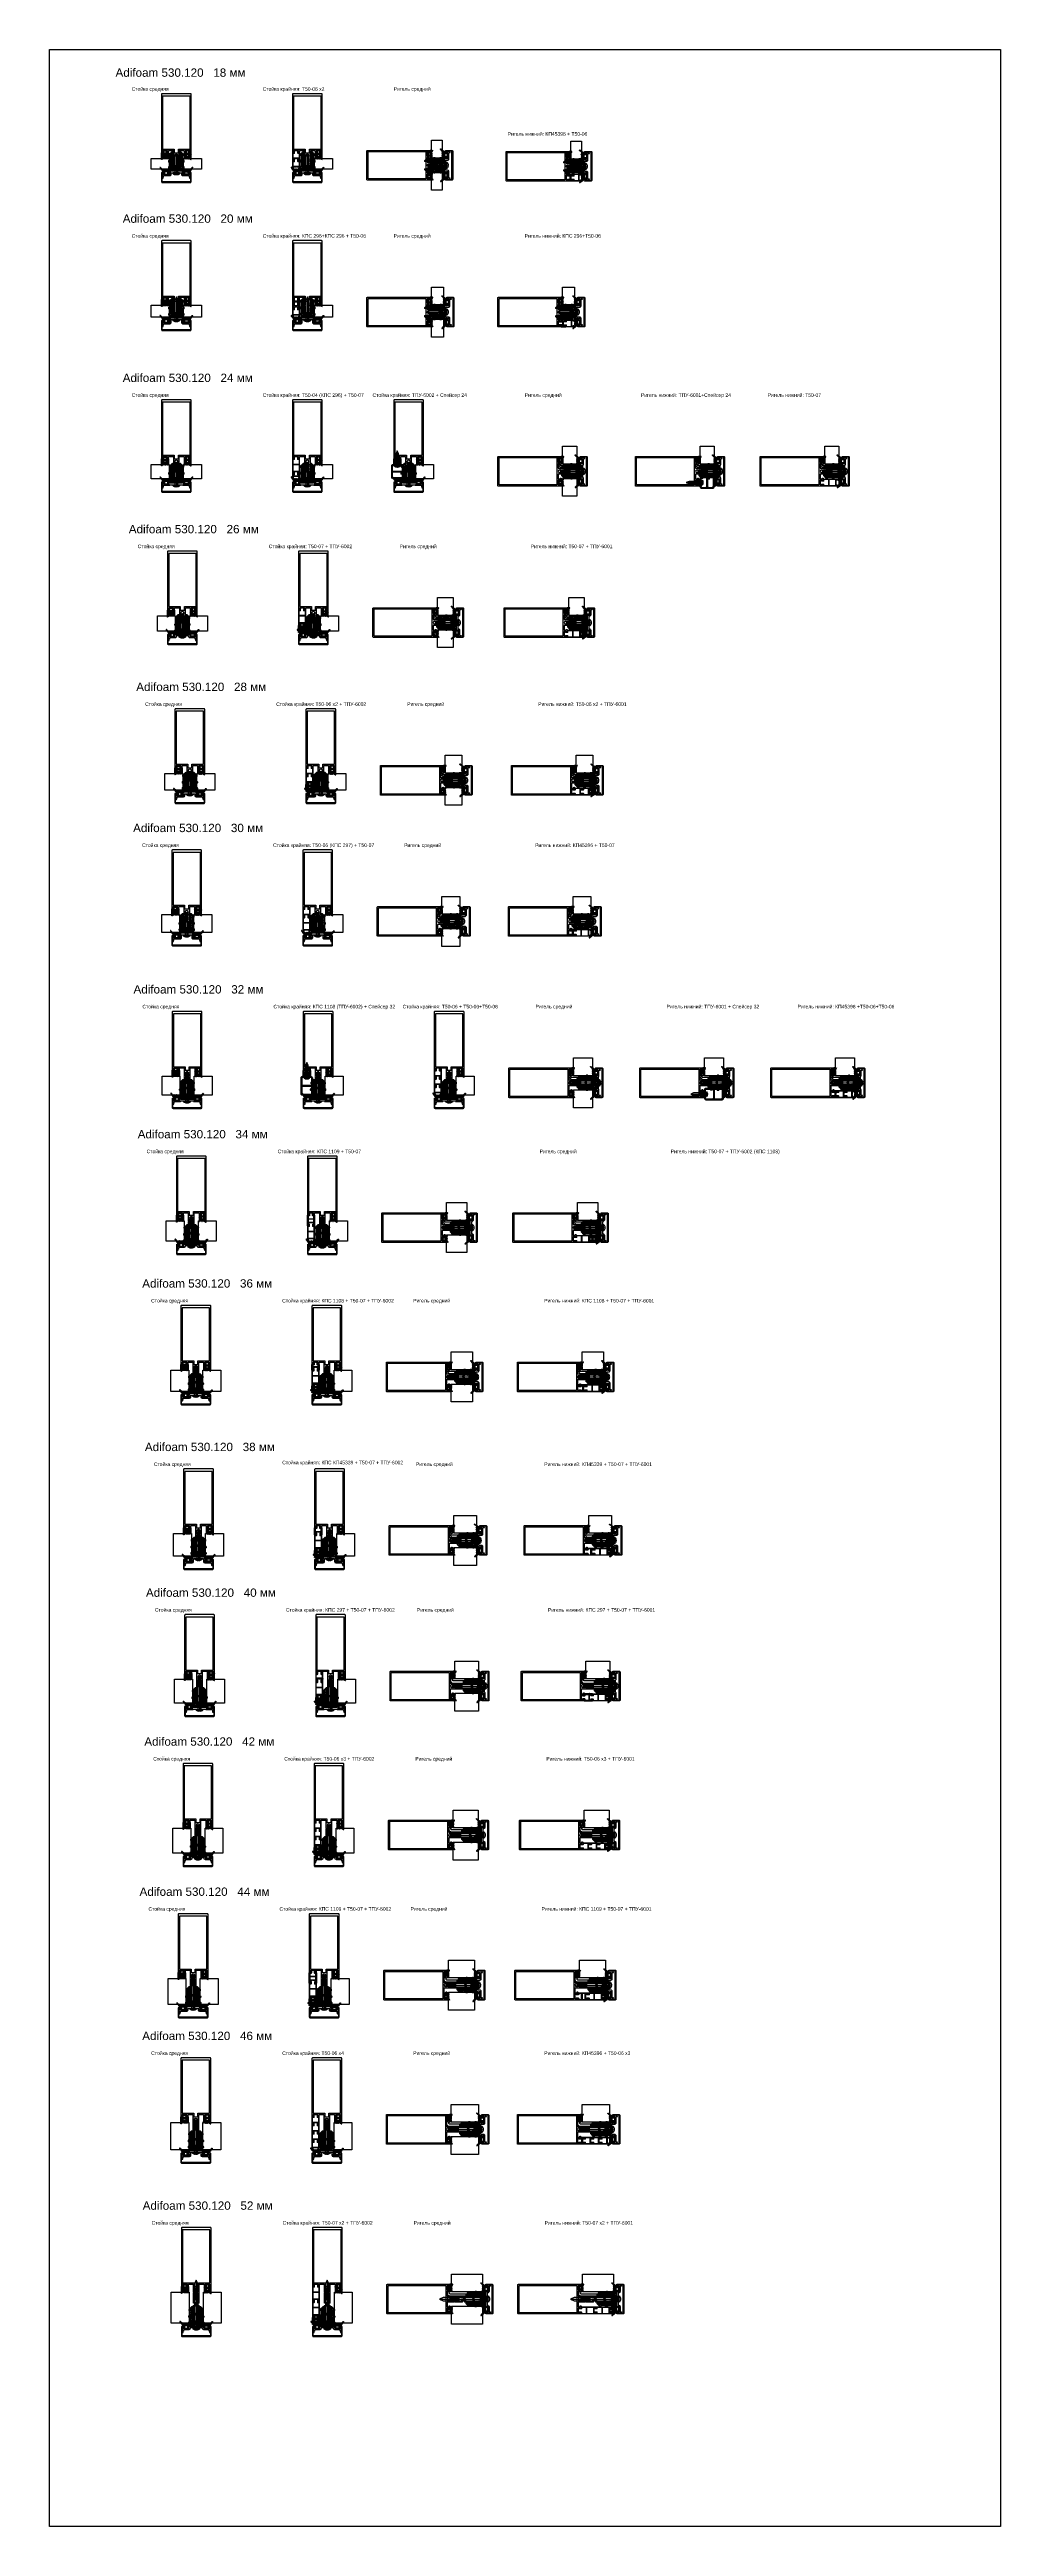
# Model space of a CAD drawing. Header units: millimetres. Extents: x 1744 to 18744, y -2272 to 2782.
# Drawn here: x 7208 to 8804, y -1585 to 2576 of the extents above; entities that cross this region are included whole.
import ezdxf

# ---------------------------------------------------------------- set-up
doc = ezdxf.new("R2010")
doc.units = ezdxf.units.MM
doc.layers.add('Steklopaket', color=5, linetype='Continuous')
doc.layers.add('подписи', color=7, linetype='Continuous')
doc.layers.add('Уплотнители', color=1, linetype='Continuous', lineweight=20)
doc.layers.add('Штриховка', color=1, linetype='Continuous', lineweight=5)
doc.styles.get("Standard").update_dxf_attribs({"font": 'arial.ttf'})

# ---------------------------------------------------------------- blocks, each defined once
blk = doc.blocks.new('КП45550')
at = {"color": 217, "true_color": 0x93278f}
blk.add_lwpolyline([(-5, 6.4, -0.198912), (-4.9, 6.6), (-4.5, 7), (-4.9, 7.4, -0.198912), (-5, 7.6), (-5, 19), (-13, 19), (-13, 15.5), (-12, 15.5, -0.414214), (-11.5, 15), (-11.5, 14.5, -0.414214), (-12, 14), (-14.4, 14, -0.116434), (-14.6, 14), (-15.3, 14.4, -0.284079), (-15.5, 14.7), (-15.5, 15.2, -0.414214), (-15.2, 15.5), (-14.5, 15.5), (-14.5, 17), (-14.9, 17.4, -0.198912), (-15, 17.6), (-15, 19), (-18.6, 19, -0.284079), (-18.8, 19.2), (-19, 19.5), (-19.2, 19.2, -0.284079), (-19.4, 19), (-23, 19), (-23, 17.6, -0.198912), (-23.1, 17.4), (-23.5, 17), (-23.5, 15.5), (-22.8, 15.5, -0.414214), (-22.5, 15.2), (-22.5, 14.7, -0.284079), (-22.7, 14.4), (-23.4, 14, -0.116434), (-23.6, 14), (-24.5, 14, -0.414214), (-25, 14.5), (-25, 119, -0.414214), (-24, 120), (24, 120, -0.414214), (25, 119), (25, 14.5, -0.414214), (24.5, 14), (23.6, 14, -0.116434), (23.4, 14), (22.7, 14.4, -0.284079), (22.5, 14.7), (22.5, 15.2, -0.414214), (22.8, 15.5), (23.5, 15.5), (23.5, 17), (23.1, 17.4, -0.198912), (23, 17.6), (23, 19), (19.4, 19, -0.284079), (19.2, 19.2), (19, 19.5), (18.8, 19.2, -0.284079), (18.6, 19), (15, 19), (15, 17.6, -0.198912), (14.9, 17.4), (14.5, 17), (14.5, 15.5), (15.2, 15.5, -0.414214), (15.5, 15.2), (15.5, 14.7, -0.284079), (15.3, 14.4), (14.6, 14, -0.116434), (14.4, 14), (12, 14, -0.414214), (11.5, 14.5), (11.5, 15, -0.414214), (12, 15.5), (13, 15.5), (13, 19), (5, 19), (5, 7.6, -0.198912), (4.9, 7.4), (4.5, 7), (4.9, 6.6, -0.198912), (5, 6.4), (5, 0.5, -0.414214), (4.5, 0), (3.1, 0, -0.198912), (2.9, 0.1), (2.1, 0.9, -0.198912), (2, 1.1), (2, 1.5, -0.284079), (2.2, 1.7), (2.5, 1.9), (2.2, 2.1, -0.284079), (2, 2.3), (2, 3.3, -0.284079), (2.2, 3.5), (2.5, 3.7), (2.2, 3.9, -0.284079), (2, 4.1), (2, 5.1, -0.284079), (2.2, 5.3), (2.5, 5.5), (2.2, 5.7, -0.284079), (2, 5.9), (2, 6.9, -0.284079), (2.2, 7.1), (2.5, 7.3), (2.2, 7.5, -0.284079), (2, 7.7), (2, 8.7, -0.284079), (2.2, 8.9), (2.5, 9.1), (2.2, 9.3, -0.284079), (2, 9.5), (2, 10.5, -0.284079), (2.2, 10.7), (2.5, 10.9), (2.2, 11.1, -0.284079), (2, 11.3), (2, 12.3, -0.284079), (2.2, 12.5), (2.5, 12.7), (2.2, 12.9, -0.284079), (2, 13.1), (2, 14.1, -0.284079), (2.2, 14.3), (2.5, 14.5), (2.2, 14.7, -0.284079), (2, 14.9), (2, 15.9, -0.284079), (2.2, 16.1), (2.5, 16.3), (2, 18), (0, 19), (-2, 18), (-2, 17.6, -0.284079), (-2.2, 17.4), (-2.5, 17.2), (-2.2, 17, -0.284079), (-2, 16.8), (-2, 15.8, -0.284079), (-2.2, 15.6), (-2.5, 15.4), (-2.2, 15.2, -0.284079), (-2, 15), (-2, 14, -0.284079), (-2.2, 13.8), (-2.5, 13.6), (-2.2, 13.4, -0.284079), (-2, 13.2), (-2, 12.2, -0.284079), (-2.2, 12), (-2.5, 11.8), (-2.2, 11.6, -0.284079), (-2, 11.4), (-2, 10.4, -0.284079), (-2.2, 10.2), (-2.5, 10), (-2.2, 9.8, -0.284079), (-2, 9.6), (-2, 8.6, -0.284079), (-2.2, 8.4), (-2.5, 8.2), (-2.2, 8, -0.284079), (-2, 7.8), (-2, 6.8, -0.284079), (-2.2, 6.6), (-2.5, 6.4), (-2.2, 6.2, -0.284079), (-2, 6), (-2, 5, -0.284079), (-2.2, 4.8), (-2.5, 4.6), (-2.2, 4.4, -0.284079), (-2, 4.2), (-2, 3.2, -0.284079), (-2.2, 3), (-2.5, 2.8), (-2.2, 2.6, -0.284079), (-2, 2.4), (-2, 1.1, -0.198912), (-2.1, 0.9), (-2.9, 0.1, -0.198912), (-3.1, 0), (-4.5, 0, -0.414214), (-5, 0.5)], format="xyb", close=True, dxfattribs=at)
blk.add_lwpolyline([(23, 21), (-23, 21), (-23, 118), (23, 118)], close=True, dxfattribs=at)
blk = doc.blocks.new('ТПУ-6001')
at = {"true_color": 0xafd9aa}
h = blk.add_hatch(dxfattribs=at)
h.set_pattern_fill('ANSI37', color=9, scale=10, angle=180, style=0)
h.set_pattern_definition([(225, (-3851.2058, 2316.4733), (0.88388348, -0.88388348), []), (315, (-3851.2058, 2316.4733), (0.88388348, 0.88388348), [])])
edge = h.paths.add_edge_path(flags=16)
edge.add_line((1.8, -1), (-1.8, -1))
edge.add_arc((-1.8, -1.2), 0.25, 90, 180)
edge.add_line((-2, -1.2), (-2, -3.8))
edge.add_arc((-1.8, -3.8), 0.25, 180, 270)
edge.add_line((-1.8, -4), (1.8, -4))
edge.add_arc((1.8, -3.8), 0.25, 270, 360)
edge.add_line((2, -3.8), (2, -1.2))
edge.add_arc((1.8, -1.2), 0.25, 0, 90)
edge = h.paths.add_edge_path()
edge.add_line((2.4, -5.7), (4, -6.6))
edge.add_arc((4.2, -6.4), 0.25, 241.5196, 270)
edge.add_line((4.2, -6.6), (5.8, -6.6))
edge.add_arc((5.8, -6.4), 0.25, 270, 360)
edge.add_line((6, -6.4), (6, -4.2))
edge.add_arc((5.8, -4.2), 0.25, 0, 90)
edge.add_line((5.8, -4), (3.2, -4))
edge.add_arc((3.2, -3.8), 0.25, 180, 270, ccw=False)
edge.add_line((3, -3.8), (3, -2.2))
edge.add_arc((3.2, -2.2), 0.25, 90, 180, ccw=False)
edge.add_line((3.2, -2), (3.9, -2))
edge.add_arc((3.9, -1.8), 0.25, 270, 405.0646)
edge.add_line((4.1, -1.6), (2.6, -0.1))
edge.add_arc((2.4, -0.3), 0.25, 45.0646, 90)
edge.add_line((2.4, 0), (-2.4, 0))
edge.add_arc((-2.4, -0.3), 0.25, 90, 134.9354)
edge.add_line((-2.6, -0.1), (-4.1, -1.6))
edge.add_arc((-3.9, -1.8), 0.25, 134.9354, 270)
edge.add_line((-3.9, -2), (-3.2, -2))
edge.add_arc((-3.2, -2.2), 0.25, 0, 90, ccw=False)
edge.add_line((-3, -2.2), (-3, -3.8))
edge.add_arc((-3.2, -3.8), 0.25, -90, 0, ccw=False)
edge.add_line((-3.2, -4), (-5.8, -4))
edge.add_arc((-5.8, -4.2), 0.25, 90, 180)
edge.add_line((-6, -4.2), (-6, -6.5))
edge.add_arc((-5.7, -6.5), 0.25, 180, 225)
edge.add_line((-5.9, -6.7), (-5.2, -7.4))
edge.add_arc((-5, -7.2), 0.25, 225, 315)
edge.add_line((-4.8, -7.4), (-4.2, -6.8))
edge.add_arc((-4, -7), 0.25, 45, 135, ccw=False)
edge.add_line((-3.8, -6.8), (-3.2, -7.4))
edge.add_arc((-3, -7.2), 0.25, 225, 315)
edge.add_line((-2.8, -7.4), (-2.2, -6.8))
edge.add_arc((-2, -7), 0.25, 45, 135, ccw=False)
edge.add_line((-1.8, -6.8), (-1.2, -7.4))
edge.add_arc((-1, -7.2), 0.25, 225, 315)
edge.add_line((-0.8, -7.4), (-0.2, -6.8))
edge.add_arc((0, -7), 0.25, 45, 135, ccw=False)
edge.add_line((0.2, -6.8), (0.8, -7.4))
edge.add_arc((1, -7.2), 0.25, 225, 315)
edge.add_line((1.2, -7.4), (1.9, -6.7))
edge.add_arc((2, -6.9), 0.25, 61.5196, 135, ccw=False)
edge.add_line((2.2, -6.7), (5.6, -8.6))
edge.add_arc((5.7, -8.4), 0.25, 241.5196, 421.5196)
edge.add_line((5.9, -8.1), (2.1, -6.1))
edge.add_arc((2.3, -5.9), 0.25, 61.5196, 241.5196, ccw=False)
at = {"color": 9, "true_color": 0xafd9aa}
for points in [[(2.4, -5.7), (4, -6.6, 0.124913), (4.2, -6.6), (5.8, -6.6, 0.414214), (6, -6.4), (6, -4.2, 0.414214), (5.8, -4), (3.2, -4, -0.414214), (3, -3.8), (3, -2.2, -0.414214), (3.2, -2), (3.9, -2, 0.668587), (4.1, -1.6), (2.6, -0.1, 0.198619), (2.4, 0), (-2.4, 0, 0.198619), (-2.6, -0.1), (-4.1, -1.6, 0.668587), (-3.9, -2), (-3.2, -2, -0.414214), (-3, -2.2), (-3, -3.8, -0.414214), (-3.2, -4), (-5.8, -4, 0.414214), (-6, -4.2), (-6, -6.5, 0.198912), (-5.9, -6.7), (-5.2, -7.4, 0.414214), (-4.8, -7.4), (-4.2, -6.8, -0.414214), (-3.8, -6.8), (-3.2, -7.4, 0.414214), (-2.8, -7.4), (-2.2, -6.8, -0.414214), (-1.8, -6.8), (-1.2, -7.4, 0.414214), (-0.8, -7.4), (-0.2, -6.8, -0.414214), (0.2, -6.8), (0.8, -7.4, 0.414214), (1.2, -7.4), (1.9, -6.7, -0.332076), (2.2, -6.7), (5.6, -8.6, 1), (5.9, -8.1), (2.1, -6.1, -1)], [(1.8, -1), (-1.8, -1, 0.414214), (-2, -1.2), (-2, -3.8, 0.414214), (-1.8, -4), (1.8, -4, 0.414214), (2, -3.8), (2, -1.2, 0.414214)]]:
    blk.add_lwpolyline(points, format="xyb", close=True, dxfattribs=at)
blk = doc.blocks.new('КПС 758')
blk.add_lwpolyline([(-23.8, 2.3, 0.414214), (-23.6, 1.9), (-22.9, 1.6, -0.414214), (-22.7, 1.2), (-24, -1.5, 0.548619), (-23.7, -1.9), (-21.6, -1.9, 0.116434), (-21.4, -1.9), (-20.7, -1.5, 0.284079), (-20.5, -1.2), (-20.5, -0.7, 0.414214), (-20.8, -0.4), (-21.5, -0.4), (-21.5, 2.1), (-10.5, 2.1), (-10.5, -0.4), (-13.2, -0.4, 0.414214), (-13.5, -0.7), (-13.5, -1.2, 0.284079), (-13.3, -1.5), (-12.6, -1.9, 0.116434), (-12.4, -1.9), (-10.5, -1.9), (-10.5, -2.9, 0.414214), (-9.5, -3.9), (9.5, -3.9, 0.414214), (10.5, -2.9), (10.5, -1.9), (12.4, -1.9, 0.116434), (12.6, -1.9), (13.3, -1.5, 0.284079), (13.5, -1.2), (13.5, -0.7, 0.414214), (13.2, -0.4), (10.5, -0.4), (10.5, 2.1), (21.5, 2.1), (21.5, -0.4), (20.8, -0.4, 0.414214), (20.5, -0.7), (20.5, -1.2, 0.284079), (20.7, -1.5), (21.4, -1.9, 0.116434), (21.6, -1.9), (23.7, -1.9, 0.548619), (24, -1.5), (22.7, 1.2, -0.414214), (22.9, 1.6), (23.6, 1.9, 0.414214), (23.8, 2.3), (22.1, 5.9, 0.291473), (21.8, 6.1), (21.8, 6.1, 0.414214), (21.5, 5.8), (21.5, 3.6), (10.5, 3.6, 0.414214), (8.5, 1.6), (8.5, -1.4), (0.6, -1.4, 0.198912), (0.4, -1.5), (0, -1.9), (-0.4, -1.5, 0.198912), (-0.6, -1.4), (-8.5, -1.4), (-8.5, 1.6, 0.414214), (-10.5, 3.6), (-21.5, 3.6), (-21.5, 5.8, 0.414214), (-21.8, 6.1), (-21.8, 6.1, 0.291473), (-22.1, 5.9)], format="xyb", close=True)
blk = doc.blocks.new('ТПУ-007ММ')
at = {"true_color": 0xafd9aa}
h = blk.add_hatch(dxfattribs=at)
h.set_pattern_fill('ANSI37', color=9, scale=10, angle=180, style=0)
h.set_pattern_definition([(225, (-3851.0623, 2334.4012), (0.88388348, -0.88388348), []), (315, (-3851.0623, 2334.4012), (0.88388348, 0.88388348), [])])
edge = h.paths.add_edge_path(flags=16)
edge.add_line((2.1, -1), (-2.1, -1))
edge.add_arc((-2.1, -1.5), 0.5, 90, 180)
edge.add_line((-2.6, -1.5), (-2.6, -4.5))
edge.add_arc((-2.1, -4.5), 0.5, 180, 270)
edge.add_line((-2.1, -5), (2.1, -5))
edge.add_arc((2.1, -4.5), 0.5, 270, 360)
edge.add_line((2.6, -4.5), (2.6, -1.5))
edge.add_arc((2.1, -1.5), 0.5, 0, 90)
edge = h.paths.add_edge_path()
edge.add_arc((-3.8, -2.2), 0.25, 0, 90, ccw=False)
edge.add_line((-3.6, -2.2), (-3.6, -3.8))
edge.add_arc((-3.8, -3.8), 0.25, -90, 0, ccw=False)
edge.add_line((-3.8, -4), (-5.8, -4))
edge.add_arc((-5.8, -4.2), 0.25, 90, 180)
edge.add_line((-6, -4.2), (-6, -8.6))
edge.add_arc((-5.8, -8.6), 0.2, 180, 225)
edge.add_line((-5.9, -8.8), (-5.2, -9.5))
edge.add_arc((-5, -9.3), 0.25, 225, 315)
edge.add_line((-4.8, -9.5), (-4.2, -8.9))
edge.add_arc((-4, -9.1), 0.25, 45, 135, ccw=False)
edge.add_line((-3.8, -8.9), (-3.2, -9.5))
edge.add_arc((-3, -9.3), 0.25, 225, 315)
edge.add_line((-2.8, -9.5), (-2.2, -8.9))
edge.add_arc((-2, -9.1), 0.25, 45, 135, ccw=False)
edge.add_line((-1.8, -8.9), (-1.2, -9.5))
edge.add_arc((-1, -9.3), 0.25, 225, 315)
edge.add_line((-0.8, -9.5), (-0.2, -8.9))
edge.add_arc((0, -9.1), 0.25, 45, 135, ccw=False)
edge.add_line((0.2, -8.9), (0.8, -9.5))
edge.add_arc((1, -9.3), 0.25, 225, 315)
edge.add_line((1.2, -9.5), (1.8, -8.9))
edge.add_arc((2, -9.1), 0.25, 45, 135, ccw=False)
edge.add_line((2.2, -8.9), (2.8, -9.5))
edge.add_arc((3, -9.3), 0.25, 225, 315)
edge.add_line((3.2, -9.5), (3.8, -8.9))
edge.add_arc((4, -9.1), 0.25, 45, 135, ccw=False)
edge.add_line((4.2, -8.9), (4.8, -9.5))
edge.add_arc((5, -9.3), 0.25, 225, 315)
edge.add_line((5.2, -9.5), (5.8, -8.9))
edge.add_arc((6, -9.1), 0.25, 45, 135, ccw=False)
edge.add_line((6.2, -8.9), (9.8, -12.4))
edge.add_arc((10, -12.2), 0.25, 225, 315)
edge.add_line((10.2, -12.4), (10.4, -12.2))
edge.add_arc((10.2, -12), 0.25, 315, 380.2249)
edge.add_line((10.4, -11.9), (6.8, -7.1))
edge.add_arc((10, -4.7), 4, 180, 216.7605, ccw=False)
edge.add_line((6, -4.7), (6, -4.3))
edge.add_arc((5.7, -4.3), 0.3, 360, 450)
edge.add_line((5.7, -4), (3.9, -4))
edge.add_arc((3.9, -3.8), 0.25, 180, 270, ccw=False)
edge.add_line((3.6, -3.8), (3.6, -2.2))
edge.add_arc((3.9, -2.2), 0.25, 90, 180, ccw=False)
edge.add_line((3.9, -2), (4.1, -2))
edge.add_arc((4.1, -1.7), 0.25, 270, 405.0646)
edge.add_line((4.3, -1.6), (2.6, -0.1))
edge.add_arc((2.4, -0.2), 0.25, 45.0646, 90)
edge.add_line((2.4, 0), (-2.4, 0))
edge.add_arc((-2.4, -0.2), 0.25, 90, 134.9354)
edge.add_line((-2.6, -0.1), (-4.3, -1.6))
edge.add_arc((-4.1, -1.7), 0.25, 134.9354, 270)
edge.add_line((-4.1, -2), (-3.8, -2))
at = {"color": 9, "true_color": 0xafd9aa}
for points in [[(-3.8, -2, -0.414214), (-3.6, -2.2), (-3.6, -3.8, -0.414214), (-3.8, -4), (-5.8, -4, 0.414214), (-6, -4.2), (-6, -8.6, 0.198912), (-5.9, -8.8), (-5.2, -9.5, 0.414214), (-4.8, -9.5), (-4.2, -8.9, -0.414214), (-3.8, -8.9), (-3.2, -9.5, 0.414214), (-2.8, -9.5), (-2.2, -8.9, -0.414214), (-1.8, -8.9), (-1.2, -9.5, 0.414214), (-0.8, -9.5), (-0.2, -8.9, -0.414214), (0.2, -8.9), (0.8, -9.5, 0.414214), (1.2, -9.5), (1.8, -8.9, -0.414214), (2.2, -8.9), (2.8, -9.5, 0.414214), (3.2, -9.5), (3.8, -8.9, -0.414214), (4.2, -8.9), (4.8, -9.5, 0.414214), (5.2, -9.5), (5.8, -8.9, -0.414214), (6.2, -8.9), (9.8, -12.4, 0.414214), (10.2, -12.4), (10.4, -12.2, 0.292538), (10.4, -11.9), (6.8, -7.1, -0.161788), (6, -4.7), (6, -4.3, 0.414214), (5.7, -4), (3.9, -4, -0.414214), (3.6, -3.8), (3.6, -2.2, -0.414214), (3.9, -2), (4.1, -2, 0.668587), (4.3, -1.6), (2.6, -0.1, 0.198619), (2.4, 0), (-2.4, 0, 0.198619), (-2.6, -0.1), (-4.3, -1.6, 0.668587), (-4.1, -2)], [(2.1, -1), (-2.1, -1, 0.414214), (-2.6, -1.5), (-2.6, -4.5, 0.414214), (-2.1, -5), (2.1, -5, 0.414214), (2.6, -4.5), (2.6, -1.5, 0.414214)]]:
    blk.add_lwpolyline(points, format="xyb", close=True, dxfattribs=at)
blk = doc.blocks.new('КП45309')
at = {"color": 0}
blk.add_lwpolyline([(-23.5, 2.5), (23.5, 2.5, -0.414214), (25, 1), (25, -9.1, -0.802585), (24.2, -9.2), (23.2, -6.9, -0.401559), (23.5, -6, 0.279739), (23.8, -5.5), (23.8, 1.3), (-23.8, 1.3), (-23.8, -5.5, 0.279739), (-23.5, -6, -0.401559), (-23.2, -6.9), (-24.2, -9.2, -0.802585), (-25, -9.1), (-25, 1, -0.414214)], format="xyb", close=True, dxfattribs=at)
blk = doc.blocks.new('ВС 5.5х32 А2 DIN7981')
for p, q in [((-5.4, 4.3), (5.4, 4.3)), ((0, 38), (0, 6))]:
    blk.add_line(p, q)
blk.add_lwpolyline([(-0.4, 2.1, -0.161849), (-5.2, 3.9, -0.223888), (-5.4, 4.3), (-5.4, 6), (5.4, 6), (5.4, 4.3, -0.223888), (5.2, 3.9, -0.161849), (0.4, 2.1), (0.4, 2.8), (-0.4, 2.8)], format="xyb", close=True)
for points in [[(2.7, 6), (2.7, 32.1), (0, 38), (-2.8, 32.1), (-2.8, 6)], [(-2.8, 9.3), (2.7, 14.8), (2.7, 17.1), (-2.8, 11.6)]]:
    blk.add_lwpolyline(points, close=True)
blk = doc.blocks.new('Adifoam 530.120')
at = {"layer": 'Штриховка', "lineweight": 5}
h = blk.add_hatch(dxfattribs=at)
h.set_pattern_fill('ANSI37', color=256, scale=16, style=0)
h.set_pattern_definition([(45, (-11689.9974, 3718.6571), (-1.41421356, 1.41421356), []), (135, (-11689.9974, 3718.6571), (-1.41421356, -1.41421356), [])])
h.paths.add_polyline_path([(-6.7, 0, -0.118476), (-6.9, -0.7), (-9.2, -4.2, 0.146126), (-9.5, -5.3), (-9.5, -9.2), (-9.5, -9.5, 0.414214), (-8.5, -10.5), (-6.4, -10.5), (-4.5, -10.6, -0.590779), (-4.2, -11.2), (-4.4, -11.4, 0.668179), (-3.7, -13.2), (-3.1, -13.2, 0.198912), (-2.4, -12.9), (-1.1, -11.5, -0.198912), (0, -11.1), (5.5, -11.1, -0.668179), (5.8, -11.8, 0.52914), (6.7, -13.2), (7.3, -13.2, 0.198912), (8, -12.9), (9.3, -11.5, -0.198912), (10.4, -11.1), (16.6, -11.1, -0.501863), (17, -11.6, 0.342328), (17.9, -12.4), (18.5, -12.4, 0.212691), (19.2, -12), (23.8, -7.2, 0.185206), (24, -6.7, 0.418456), (23.3, -6), (1, -6, -0.414214), (0, -5), (0, 0)])
h.paths.add_polyline_path([(-6.4, 10.5), (-8.5, 10.5, 0.414214), (-9.5, 9.5), (-9.5, 9.2), (-9.5, 5.3, 0.146126), (-9.2, 4.2), (-6.9, 0.7, -0.118476), (-6.7, 0), (0, 0), (0, 5, -0.414214), (1, 6), (23.3, 6, 0.414214), (24, 6.7, 0.202658), (23.8, 7.2), (19.2, 12.1, 0.198912), (18.5, 12.3), (17.9, 12.3, 0.339591), (17, 11.6, -0.501863), (16.6, 11.1), (10.4, 11.1, -0.198912), (9.3, 11.5), (8, 12.9, 0.198912), (7.3, 13.1), (6.7, 13.1, 0.52914), (5.8, 11.8, -0.668179), (5.5, 11.1), (0, 11.1, -0.198912), (-1.1, 11.5), (-2.4, 12.9, 0.198912), (-3.1, 13.1), (-3.7, 13.1, 0.668179), (-4.4, 11.4), (-4.2, 11.2, -0.590779), (-4.5, 10.6)])
at = {"layer": 'Уплотнители'}
blk.add_lwpolyline([(24, -6.7, -0.198912), (23.8, -7.2), (19.2, -12.1, -0.198912), (18.5, -12.4), (17.9, -12.4, -0.342328), (17, -11.6, 0.501863), (16.6, -11.1), (10.4, -11.1, 0.198912), (9.3, -11.5), (8, -12.9, -0.198912), (7.3, -13.2), (6.7, -13.2, -0.52914), (5.8, -11.8, 0.668179), (5.5, -11.1), (0, -11.1, 0.198912), (-1.1, -11.5), (-2.4, -12.9, -0.198912), (-3.1, -13.2), (-3.7, -13.2, -0.668179), (-4.4, -11.4), (-4.2, -11.2, 0.590779), (-4.5, -10.6), (-6.4, -10.5), (-8.5, -10.5, -0.414214), (-9.5, -9.5), (-9.5, -9.2), (-9.5, -5.3, -0.146126), (-9.2, -4.2), (-6.9, -0.7, 0.240325), (-6.9, 0.7), (-9.2, 4.2, -0.146126), (-9.5, 5.3), (-9.5, 9.2), (-9.5, 9.5, -0.414214), (-8.5, 10.5), (-6.4, 10.5), (-4.5, 10.6, 0.590779), (-4.2, 11.2), (-4.4, 11.4, -0.668179), (-3.7, 13.1), (-3.1, 13.1, -0.198912), (-2.4, 12.9), (-1.1, 11.5, 0.198912), (0, 11.1), (5.5, 11.1, 0.668179), (5.8, 11.8, -0.52914), (6.7, 13.1), (7.3, 13.1, -0.198912), (8, 12.9), (9.3, 11.5, 0.198912), (10.4, 11.1), (16.6, 11.1, 0.501863), (17, 11.6, -0.342328), (17.9, 12.3), (18.5, 12.3, -0.198912), (19.2, 12.1), (23.8, 7.2, -0.198912), (24, 6.7), (24, 6.7, -0.414214), (23.3, 6), (1, 6, 0.414214), (0, 5), (0, 0), (0, -5, 0.414214), (1, -6), (23.3, -6, -0.414214), (24, -6.7)], format="xyb", dxfattribs=at)
blk = doc.blocks.new('КП45577')
blk.add_lwpolyline([(-1.5, -4), (-1.5, -0.5, -0.414214), (-1, 0), (1, 0, -0.414214), (1.5, -0.5), (1.5, -5.5, -0.414214), (-0.5, -7.5), (-26, -7.5, -0.414214), (-26.5, -7), (-26.5, -4.5, -0.414214), (-26, -4)], format="xyb", close=True)
blk = doc.blocks.new('КП45396')
blk.add_lwpolyline([(-2.5, 0), (-2.5, -4.7, -0.668179), (-3.1, -4.9), (-3.7, -4.3, -0.414214), (-3.7, -3.8), (-3.6, -3.8, 0.198912), (-3.5, -3.4), (-3.5, 0), (-5, 0), (-5, -1.7, -0.414214), (-5.3, -2), (-5.7, -2, -0.414214), (-6, -1.7), (-6, -1.7), (-6, 4.5, -0.414214), (-5.5, 5), (-4.6, 5, -0.116434), (-4.4, 5), (-3.7, 4.6, -0.284079), (-3.5, 4.3), (-3.5, 3.8, -0.414214), (-3.8, 3.5), (-4.5, 3.5), (-4.5, 2), (-4.1, 1.6, -0.198912), (-4, 1.4), (-4, 1), (-0.4, 1, -0.284079), (-0.2, 0.8), (0, 0.5), (0.2, 0.8, -0.284079), (0.4, 1), (4, 1), (4, 1.4, -0.198912), (4.1, 1.6), (4.5, 2), (4.5, 3.5), (3.8, 3.5, -0.414214), (3.5, 3.8), (3.5, 4.3, -0.284079), (3.7, 4.6), (4.4, 5, -0.116434), (4.6, 5), (5.5, 5, -0.414214), (6, 4.5), (6, -1.7), (6, -1.7, -0.414214), (5.7, -2), (5.3, -2, -0.414214), (5, -1.7), (5, 0), (3.5, 0), (3.5, -3.4, 0.198912), (3.6, -3.8), (3.7, -3.8, -0.414214), (3.7, -4.3), (3.1, -4.9, -0.668179), (2.5, -4.7), (2.5, 0)], format="xyb", close=True)
blk = doc.blocks.new('Т50-06')
at = {"layer": 'Штриховка', "lineweight": 5}
h = blk.add_hatch(dxfattribs=at)
h.set_pattern_fill('ANSI37', color=256, scale=11.2, angle=90, style=0)
h.set_pattern_definition([(135, (-11417.5478, 3829.3933), (-0.9899495, -0.9899495), []), (225, (-11417.5478, 3829.3933), (0.9899495, -0.9899495), [])])
edge = h.paths.add_edge_path()
edge.add_line((2.8, 0), (3.2, -0.4))
edge.add_arc((3, -0.6), 0.3, 0, 45, ccw=False)
edge.add_line((3.3, -0.6), (3.3, -4))
edge.add_line((3.3, -4), (3.7, -4))
edge.add_arc((3.7, -4.3), 0.3, 45, 90, ccw=False)
edge.add_line((3.9, -4.1), (4.3, -4.5))
edge.add_line((4.3, -4.5), (5.8, -4.5))
edge.add_line((5.8, -4.5), (5.8, -3.8))
edge.add_arc((6.1, -3.8), 0.3, 90, 180, ccw=False)
edge.add_line((6.1, -3.5), (6.6, -3.5))
edge.add_arc((6.6, -3.8), 0.3, 26.5651, 90, ccw=False)
edge.add_line((6.9, -3.7), (7.3, -4.4))
edge.add_arc((7, -4.6), 0.3, 0, 26.5651, ccw=False)
edge.add_line((7.3, -4.6), (7.3, -6))
edge.add_line((7.3, -6), (-6.7, -6))
edge.add_line((-6.7, -6), (-6.7, -5.1))
edge.add_arc((-6.4, -5.1), 0.3, 90, 180, ccw=False)
edge.add_line((-6.4, -4.8), (-6.4, -3.5))
edge.add_line((-6.4, -3.5), (-8.3, -3.5))
edge.add_line((-8.3, -3.5), (-8.5, -3.7))
edge.add_arc((-8.7, -3.5), 0.3, 225, 315, ccw=False)
edge.add_line((-8.9, -3.7), (-9.6, -3))
edge.add_arc((-9.4, -2.8), 0.317, 90, 225, ccw=False)
edge.add_line((-9.4, -2.5), (-6.4, -2.5))
edge.add_arc((-6.4, -3.5), 1, 0, 90, ccw=False)
edge.add_line((-5.4, -3.5), (-5.4, -5))
edge.add_line((-5.4, -5), (2.1, -5))
edge.add_line((2.1, -5), (2.1, 5))
edge.add_line((2.1, 5), (-5.4, 5))
edge.add_line((-5.4, 5), (-5.4, 3.5))
edge.add_arc((-6.4, 3.5), 1, -90, 0, ccw=False)
edge.add_line((-6.4, 2.5), (-9.4, 2.5))
edge.add_arc((-9.4, 2.8), 0.317, 135, 270, ccw=False)
edge.add_line((-9.6, 3), (-8.9, 3.7))
edge.add_arc((-8.7, 3.5), 0.3, 45, 135, ccw=False)
edge.add_line((-8.5, 3.7), (-8.3, 3.5))
edge.add_line((-8.3, 3.5), (-6.4, 3.5))
edge.add_line((-6.4, 3.5), (-6.4, 4.8))
edge.add_arc((-6.4, 5.1), 0.3, 180, 270, ccw=False)
edge.add_line((-6.7, 5.1), (-6.7, 6))
edge.add_line((-6.7, 6), (7.3, 6))
edge.add_line((7.3, 6), (7.3, 4.6))
edge.add_arc((7, 4.6), 0.3, -26.5651, 0, ccw=False)
edge.add_line((7.3, 4.4), (6.9, 3.7))
edge.add_arc((6.6, 3.8), 0.3, 270, 333.4349, ccw=False)
edge.add_line((6.6, 3.5), (6.1, 3.5))
edge.add_arc((6.1, 3.8), 0.3, 180, 270, ccw=False)
edge.add_line((5.8, 3.8), (5.8, 4.5))
edge.add_line((5.8, 4.5), (4.3, 4.5))
edge.add_line((4.3, 4.5), (3.9, 4.1))
edge.add_arc((3.7, 4.3), 0.3, 270, 315, ccw=False)
edge.add_line((3.7, 4), (3.3, 4))
edge.add_line((3.3, 4), (3.3, 0.6))
edge.add_arc((3, 0.6), 0.3, 315, 360, ccw=False)
edge.add_line((3.2, 0.4), (2.8, 0))
at = {"layer": 'Уплотнители'}
blk.add_lwpolyline([(2.8, 0), (3.2, -0.4, -0.198912), (3.3, -0.6), (3.3, -4), (3.7, -4, -0.198912), (3.9, -4.1), (4.3, -4.5), (5.8, -4.5), (5.8, -3.8, -0.414214), (6.1, -3.5), (6.6, -3.5, -0.284079), (6.9, -3.7), (7.3, -4.4, -0.116434), (7.3, -4.6), (7.3, -6), (-6.7, -6), (-6.7, -5.1, -0.414214), (-6.4, -4.8), (-6.4, -3.5), (-8.3, -3.5), (-8.5, -3.7, -0.414214), (-8.9, -3.7), (-9.6, -3, -0.668179), (-9.4, -2.5), (-6.4, -2.5, -0.414214), (-5.4, -3.5), (-5.4, -5), (2.1, -5), (2.1, 5), (-5.4, 5), (-5.4, 3.5, -0.414214), (-6.4, 2.5), (-9.4, 2.5, -0.668179), (-9.6, 3), (-8.9, 3.7, -0.414214), (-8.5, 3.7), (-8.3, 3.5), (-6.4, 3.5), (-6.4, 4.8, -0.414214), (-6.7, 5.1), (-6.7, 6), (7.3, 6), (7.3, 4.6, -0.116434), (7.3, 4.4), (6.9, 3.7, -0.284079), (6.6, 3.5), (6.1, 3.5, -0.414214), (5.8, 3.8), (5.8, 4.5), (4.3, 4.5), (3.9, 4.1, -0.198912), (3.7, 4), (3.3, 4), (3.3, 0.6, -0.198912), (3.2, 0.4), (2.8, 0)], format="xyb", dxfattribs=at)
blk = doc.blocks.new('КП45548')
at = {"color": 146, "true_color": 0x105689}
blk.add_lwpolyline([(-25, 21.5, 0.414214), (-24.5, 21), (-23.6, 21, 0.116434), (-23.4, 21), (-22.7, 21.4, 0.284079), (-22.5, 21.7), (-22.5, 22.2, 0.414214), (-22.8, 22.5), (-23.5, 22.5), (-23.5, 24), (-23.1, 24.4, 0.198912), (-23, 24.6), (-23, 25), (-19.4, 25, 0.284079), (-19.2, 25.2), (-19, 25.5), (-18.8, 25.2, 0.284079), (-18.6, 25), (-15, 25), (-15, 24.6, 0.198912), (-14.9, 24.4), (-14.5, 24), (-14.5, 22.5), (-15.2, 22.5, 0.414214), (-15.5, 22.2), (-15.5, 21.7, 0.284079), (-15.3, 21.4), (-14.6, 21, 0.116434), (-14.4, 21), (-13.5, 21, 0.414214), (-13, 21.5), (-13, 25), (-5, 25), (-5, 11.1, 0.198912), (-4.9, 10.9), (-4.5, 10.5), (-4.9, 10.1, 0.198912), (-5, 9.9), (-5, 0.5, 0.414214), (-4.5, 0), (-3.1, 0, 0.198912), (-2.9, 0.1), (-2.1, 0.9, 0.198912), (-2, 1.1), (-2, 1.5, 0.284079), (-2.2, 1.7), (-2.5, 1.9), (-2.2, 2.1, 0.284079), (-2, 2.3), (-2, 3.3, 0.284079), (-2.2, 3.5), (-2.5, 3.7), (-2.2, 3.9, 0.284079), (-2, 4.1), (-2, 5.1, 0.284079), (-2.2, 5.3), (-2.5, 5.5), (-2.2, 5.7, 0.284079), (-2, 5.9), (-2, 6.9, 0.284079), (-2.2, 7.1), (-2.5, 7.3), (-2.2, 7.5, 0.284079), (-2, 7.7), (-2, 8.7, 0.284079), (-2.2, 8.9), (-2.5, 9.1), (-2.2, 9.3, 0.284079), (-2, 9.5), (-2, 10.5, 0.284079), (-2.2, 10.7), (-2.5, 10.9), (-2.2, 11.1, 0.284079), (-2, 11.3), (-2, 12.3, 0.284079), (-2.2, 12.5), (-2.5, 12.7), (-2.2, 12.9, 0.284079), (-2, 13.1), (-2, 14.1, 0.284079), (-2.2, 14.3), (-2.5, 14.5), (-2.2, 14.7, 0.284079), (-2, 14.9), (-2, 15.9, 0.284079), (-2.2, 16.1), (-2.5, 16.3), (-2, 18), (0, 19), (2, 18), (2, 17.6, 0.284079), (2.2, 17.4), (2.5, 17.2), (2.2, 17, 0.284079), (2, 16.8), (2, 15.8, 0.284079), (2.2, 15.6), (2.5, 15.4), (2.2, 15.2, 0.284079), (2, 15), (2, 14, 0.284079), (2.2, 13.8), (2.5, 13.6), (2.2, 13.4, 0.284079), (2, 13.2), (2, 12.2, 0.284079), (2.2, 12), (2.5, 11.8), (2.2, 11.6, 0.284079), (2, 11.4), (2, 10.4, 0.284079), (2.2, 10.2), (2.5, 10), (2.2, 9.8, 0.284079), (2, 9.6), (2, 8.6, 0.284079), (2.2, 8.4), (2.5, 8.2), (2.2, 8, 0.284079), (2, 7.8), (2, 6.8, 0.284079), (2.2, 6.6), (2.5, 6.4), (2.2, 6.2, 0.284079), (2, 6), (2, 5, 0.284079), (2.2, 4.8), (2.5, 4.6), (2.2, 4.4, 0.284079), (2, 4.2), (2, 3.2, 0.284079), (2.2, 3), (2.5, 2.8), (2.2, 2.6, 0.284079), (2, 2.4), (2, 1.1, 0.198912), (2.1, 0.9), (2.9, 0.1, 0.198912), (3.1, 0), (4.5, 0, 0.414214), (5, 0.5), (5, 9.9, 0.198912), (4.9, 10.1), (4.5, 10.5), (4.9, 10.9, 0.198912), (5, 11.1), (5, 25), (13, 25), (13, 21.5, 0.414214), (13.5, 21), (14.4, 21, 0.116434), (14.6, 21), (15.3, 21.4, 0.284079), (15.5, 21.7), (15.5, 22.2, 0.414214), (15.2, 22.5), (14.5, 22.5), (14.5, 24), (14.9, 24.4, 0.198912), (15, 24.6), (15, 25), (18.6, 25, 0.284079), (18.8, 25.2), (19, 25.5), (19.2, 25.2, 0.284079), (19.4, 25), (23, 25), (23, 24.6, 0.198912), (23.1, 24.4), (23.5, 24), (23.5, 22.5), (22.8, 22.5, 0.414214), (22.5, 22.2), (22.5, 21.7, 0.284079), (22.7, 21.4), (23.4, 21, 0.116434), (23.6, 21), (24.5, 21, 0.414214), (25, 21.5), (25, 119, 0.414214), (24, 120), (-24, 120, 0.414214), (-25, 119)], format="xyb", close=True, dxfattribs=at)
blk.add_lwpolyline([(-3.5, 27), (-3.5, 21), (3.5, 21), (3.5, 27), (23, 27), (23, 116), (-23, 116), (-23, 27)], close=True, dxfattribs=at)
blk = doc.blocks.new('ТПУ-6002')
at = {"true_color": 0xafd9aa}
h = blk.add_hatch(dxfattribs=at)
h.set_pattern_fill('ANSI37', color=9, scale=10, angle=180, style=0)
h.set_pattern_definition([(225, (359.6389, 110.4286), (0.8838835, -0.8838835), []), (315, (359.6389, 110.4286), (0.8838835, 0.8838835), [])])
edge = h.paths.add_edge_path(flags=16)
edge.add_line((1.8, -1), (-1.8, -1))
edge.add_arc((-1.8, -1.2), 0.25, 90, 180)
edge.add_line((-2, -1.2), (-2, -4.8))
edge.add_arc((-1.8, -4.8), 0.25, 180, 270)
edge.add_line((-1.8, -5), (1.8, -5))
edge.add_arc((1.8, -4.8), 0.25, 270, 360)
edge.add_line((2, -4.8), (2, -1.2))
edge.add_arc((1.8, -1.2), 0.25, 0, 90)
edge = h.paths.add_edge_path()
edge.add_line((2.4, -12.7), (4, -13.6))
edge.add_arc((4.2, -13.4), 0.25, 241.5196, 270)
edge.add_line((4.2, -13.6), (5.8, -13.6))
edge.add_arc((5.8, -13.3), 0.25, 270, 360)
edge.add_line((6, -13.3), (6, -4.2))
edge.add_arc((5.8, -4.2), 0.25, 0, 90)
edge.add_line((5.8, -4), (3.2, -4))
edge.add_arc((3.2, -3.8), 0.25, 180, 270, ccw=False)
edge.add_line((3, -3.8), (3, -2.2))
edge.add_arc((3.2, -2.2), 0.25, 90, 180, ccw=False)
edge.add_line((3.2, -2), (3.9, -2))
edge.add_arc((3.9, -1.7), 0.25, 270, 405.0646)
edge.add_line((4.1, -1.6), (2.6, -0.1))
edge.add_arc((2.4, -0.2), 0.25, 45.0646, 90)
edge.add_line((2.4, 0), (-2.4, 0))
edge.add_arc((-2.4, -0.3), 0.25, 90, 134.9354)
edge.add_line((-2.6, -0.1), (-4.1, -1.6))
edge.add_arc((-3.9, -1.7), 0.25, 134.9354, 270)
edge.add_line((-3.9, -2), (-3.2, -2))
edge.add_arc((-3.2, -2.2), 0.25, 0, 90, ccw=False)
edge.add_line((-3, -2.2), (-3, -3.8))
edge.add_arc((-3.2, -3.8), 0.25, -90, 0, ccw=False)
edge.add_line((-3.2, -4), (-5.8, -4))
edge.add_arc((-5.8, -4.2), 0.25, 90, 180)
edge.add_line((-6, -4.2), (-6, -13.5))
edge.add_arc((-5.7, -13.5), 0.25, 180, 225)
edge.add_line((-5.9, -13.7), (-5.2, -14.4))
edge.add_arc((-5, -14.2), 0.25, 225, 315)
edge.add_line((-4.8, -14.4), (-4.2, -13.8))
edge.add_arc((-4, -14), 0.25, 45, 135, ccw=False)
edge.add_line((-3.8, -13.8), (-3.2, -14.4))
edge.add_arc((-3, -14.2), 0.25, 225, 315)
edge.add_line((-2.8, -14.4), (-2.2, -13.8))
edge.add_arc((-2, -14), 0.25, 45, 135, ccw=False)
edge.add_line((-1.8, -13.8), (-1.2, -14.4))
edge.add_arc((-1, -14.2), 0.25, 225, 315)
edge.add_line((-0.8, -14.4), (-0.2, -13.8))
edge.add_arc((0, -14), 0.25, 45, 135, ccw=False)
edge.add_line((0.2, -13.8), (0.8, -14.4))
edge.add_arc((1, -14.2), 0.25, 225, 315)
edge.add_line((1.2, -14.4), (1.9, -13.7))
edge.add_arc((2, -13.9), 0.25, 61.5196, 135, ccw=False)
edge.add_line((2.2, -13.7), (5.6, -15.6))
edge.add_arc((5.7, -15.3), 0.25, 241.5196, 421.5196)
edge.add_line((5.9, -15.1), (2.1, -13.1))
edge.add_arc((2.3, -12.9), 0.25, 61.5196, 241.5196, ccw=False)
edge = h.paths.add_edge_path(flags=16)
edge.add_line((1.8, -7), (-1.8, -7))
edge.add_arc((-1.8, -7.2), 0.25, 90, 180)
edge.add_line((-2, -7.2), (-2, -9.8))
edge.add_arc((-1.8, -9.8), 0.25, 180, 270)
edge.add_line((-1.8, -10), (1.8, -10))
edge.add_arc((1.8, -9.8), 0.25, 270, 360)
edge.add_line((2, -9.8), (2, -7.2))
edge.add_arc((1.8, -7.2), 0.25, 0, 90)
at = {"color": 9, "true_color": 0xafd9aa}
for points in [[(2.4, -12.7), (4, -13.6, 0.124913), (4.2, -13.6), (5.8, -13.6, 0.414214), (6, -13.3), (6, -4.2, 0.414214), (5.8, -4), (3.2, -4, -0.414214), (3, -3.8), (3, -2.2, -0.414214), (3.2, -2), (3.9, -2, 0.668587), (4.1, -1.6), (2.6, -0.1, 0.198619), (2.4, 0), (-2.4, 0, 0.198619), (-2.6, -0.1), (-4.1, -1.6, 0.668587), (-3.9, -2), (-3.2, -2, -0.414214), (-3, -2.2), (-3, -3.8, -0.414214), (-3.2, -4), (-5.8, -4, 0.414214), (-6, -4.2), (-6, -13.5, 0.198912), (-5.9, -13.7), (-5.2, -14.4, 0.414214), (-4.8, -14.4), (-4.2, -13.8, -0.414214), (-3.8, -13.8), (-3.2, -14.4, 0.414214), (-2.8, -14.4), (-2.2, -13.8, -0.414214), (-1.8, -13.8), (-1.2, -14.4, 0.414214), (-0.8, -14.4), (-0.2, -13.8, -0.414214), (0.2, -13.8), (0.8, -14.4, 0.414214), (1.2, -14.4), (1.9, -13.7, -0.332076), (2.2, -13.7), (5.6, -15.6, 1), (5.9, -15.1), (2.1, -13.1, -1)], [(1.8, -1), (-1.8, -1, 0.414214), (-2, -1.2), (-2, -4.8, 0.414214), (-1.8, -5), (1.8, -5, 0.414214), (2, -4.8), (2, -1.2, 0.414214)], [(1.8, -7), (-1.8, -7, 0.414214), (-2, -7.2), (-2, -9.8, 0.414214), (-1.8, -10), (1.8, -10, 0.414214), (2, -9.8), (2, -7.2, 0.414214)]]:
    blk.add_lwpolyline(points, format="xyb", close=True, dxfattribs=at)
blk = doc.blocks.new('КПС 917')
blk.add_lwpolyline([(10.5, 1.1), (0.6, 1.1, 0.198912), (0.4, 1), (0, 0.6), (-0.4, 1, 0.198912), (-0.6, 1.1), (-10.5, 1.1, 0.414214), (-11.5, 2.1), (-21.5, 2.1), (-21.5, 4.3, 0.414214), (-21.8, 4.6), (-21.8, 4.6, 0.291473), (-22.1, 4.4), (-23.8, 0.8, 0.414214), (-23.6, 0.4), (-22.9, 0.1, -0.414214), (-22.7, -0.3), (-24, -3, 0.548619), (-23.7, -3.4), (-21.6, -3.4, 0.116434), (-21.4, -3.4), (-20.7, -3, 0.284079), (-20.5, -2.7), (-20.5, -2.2, 0.414214), (-20.8, -1.9), (-21.5, -1.9), (-21.5, 0.6), (-12.5, 0.6), (-12.5, -1.9), (-13.2, -1.9, 0.414214), (-13.5, -2.2), (-13.5, -2.7, 0.284079), (-13.3, -3), (-12.6, -3.4, 0.116434), (-12.4, -3.4), (-11, -3.4, 0.414214), (-10.5, -2.9), (-10.5, -1.4), (10.5, -1.4), (10.5, -2.9, 0.414214), (11, -3.4), (12.4, -3.4, 0.116434), (12.6, -3.4), (13.3, -3, 0.284079), (13.5, -2.7), (13.5, -2.2, 0.414214), (13.2, -1.9), (12.5, -1.9), (12.5, 0.6), (21.5, 0.6), (21.5, -1.9), (20.8, -1.9, 0.414214), (20.5, -2.2), (20.5, -2.7, 0.284079), (20.7, -3), (21.4, -3.4, 0.116434), (21.6, -3.4), (23.7, -3.4, 0.548619), (24, -3), (22.7, -0.3, -0.414214), (22.9, 0.1), (23.6, 0.4, 0.414214), (23.8, 0.8), (22.1, 4.4, 0.291473), (21.8, 4.6), (21.8, 4.6, 0.414214), (21.5, 4.3), (21.5, 2.1), (11.5, 2.1, 0.414214)], format="xyb", close=True)
blk = doc.blocks.new('КП45310')
at = {"color": 0}
blk.add_lwpolyline([(23.8, -4.3), (23.8, -8.8, -0.279739), (23.5, -9.3, 0.401559), (23.2, -10.2), (24.2, -12.5, 0.802585), (25, -12.4), (25, 2.7, 0.414214), (23.5, 4.2), (-23.5, 4.2, 0.414214), (-25, 2.7), (-25, -12.4, 0.802585), (-24.2, -12.5), (-23.2, -10.2, 0.401559), (-23.5, -9.3, -0.279739), (-23.8, -8.8), (-23.8, -4.3), (-22.3, -4.3, 0.414214), (-22, -4), (-22, -3.1, 0.414214), (-22.3, -2.8), (-23.8, -2.8), (-23.8, 2.7, -0.414214), (-23.5, 3), (23.5, 3, -0.414214), (23.8, 2.7), (23.8, -2.8), (22.3, -2.8, 0.414214), (22, -3.1), (22, -4, 0.414214), (22.3, -4.3)], format="xyb", close=True, dxfattribs=at)
blk = doc.blocks.new('ВС 5.5х38 А2 DIN7981')
for p, q in [((0, 38), (0, 0)), ((-5.4, -1.7), (5.4, -1.7))]:
    blk.add_line(p, q)
blk.add_lwpolyline([(-0.4, -3.9, -0.161849), (-5.2, -2.1, -0.223888), (-5.4, -1.7), (-5.4, 0), (5.4, 0), (5.4, -1.7, -0.223888), (5.2, -2.1, -0.161849), (0.4, -3.9), (0.4, -3.2), (-0.4, -3.2)], format="xyb", close=True)
for points in [[(2.7, 0), (2.7, 32.1), (0, 38), (-2.8, 32.1), (-2.8, 0)], [(-2.8, 3.3), (2.7, 8.8), (2.7, 11.1), (-2.8, 5.6)]]:
    blk.add_lwpolyline(points, close=True)
blk = doc.blocks.new('Т50-03')
at = {"layer": 'Штриховка', "lineweight": 5}
h = blk.add_hatch(dxfattribs=at)
h.set_pattern_fill('ANSI37', color=256, scale=11.2, angle=90, style=0)
h.set_pattern_definition([(135, (-7152.173, 3902.1519), (-0.9899495, -0.9899495), []), (225, (-7152.173, 3902.1519), (0.9899495, -0.9899495), [])])
edge = h.paths.add_edge_path()
edge.add_arc((-20.8, -3.8), 1.25, 9.2818, 180)
edge.add_line((-22, -3.8), (-22, -4.7))
edge.add_arc((-21.7, -4.7), 0.3, 180, 270)
edge.add_line((-21.7, -5), (-12.3, -5))
edge.add_arc((-12.3, -4.7), 0.3, 270, 360)
edge.add_line((-12, -4.7), (-12, -2.3))
edge.add_arc((-11.7, -2.3), 0.3, 90, 180, ccw=False)
edge.add_line((-11.7, -2), (-5.2, -2))
edge.add_arc((-5, -2), 0.2, 180, 360)
edge.add_line((-4.8, -2), (0, -2))
edge.add_arc((0, 0), 2, 270, 450)
edge.add_line((0, 2), (-4.8, 2))
edge.add_arc((-5, 2), 0.2, 0, 180)
edge.add_line((-5.2, 2), (-11.7, 2))
edge.add_arc((-11.7, 2.3), 0.3, 180, 270, ccw=False)
edge.add_line((-12, 2.3), (-12, 4.7))
edge.add_arc((-12.3, 4.7), 0.3, 0, 90)
edge.add_line((-12.3, 5), (-21.7, 5))
edge.add_arc((-21.7, 4.7), 0.3, 90, 180)
edge.add_line((-22, 4.7), (-22, 3.8))
edge.add_arc((-20.8, 3.7), 1.25, 180, 350.7182)
edge.add_arc((-19.2, 3.5), 0.3, 90, 170.7182, ccw=False)
edge.add_line((-19.2, 3.8), (-13.2, 3.8))
edge.add_line((-13.2, 3.8), (-13.2, 0.8))
edge.add_arc((-12.9, 0.8), 0.3, 180, 225)
edge.add_line((-13.1, 0.6), (-12.5, 0))
edge.add_line((-12.5, 0), (-13.1, -0.6))
edge.add_arc((-12.9, -0.8), 0.3, 135, 180)
edge.add_line((-13.2, -0.8), (-13.2, -3.8))
edge.add_line((-13.2, -3.8), (-19.2, -3.8))
edge.add_arc((-19.2, -3.5), 0.3, 189.2818, 270, ccw=False)
edge = h.paths.add_edge_path(flags=16)
edge.add_line((-11, 1), (0, 1))
edge.add_arc((0, 0), 1, -90, 90, ccw=False)
edge.add_line((0, -1), (-11, -1))
edge.add_line((-11, -1), (-11, 1))
at = {"layer": 'Уплотнители'}
for points in [[(-19.5, -3.5, 0.922113), (-22, -3.8), (-22, -4.7, 0.414214), (-21.7, -5), (-12.3, -5, 0.414214), (-12, -4.7), (-12, -2.3, -0.414214), (-11.7, -2), (-5.2, -2, 1), (-4.8, -2), (0, -2, 1), (0, 2), (-4.8, 2, 1), (-5.2, 2), (-11.7, 2, -0.414214), (-12, 2.3), (-12, 4.7, 0.414214), (-12.3, 5), (-21.7, 5, 0.414214), (-22, 4.7), (-22, 3.8, 0.922113), (-19.5, 3.5, -0.367523), (-19.2, 3.8), (-13.2, 3.8), (-13.2, 0.8, 0.198912), (-13.1, 0.6), (-12.5, 0), (-13.1, -0.6, 0.198912), (-13.2, -0.8), (-13.2, -3.8), (-19.2, -3.8, -0.367523)], [(-11, 1), (0, 1, -1), (0, -1), (-11, -1)]]:
    blk.add_lwpolyline(points, format="xyb", close=True, dxfattribs=at)
blk = doc.blocks.new('Т50-07')
at = {"layer": 'Штриховка', "lineweight": 5}
h = blk.add_hatch(dxfattribs=at)
h.set_pattern_fill('ANSI37', color=256, scale=11.2, angle=90, style=0)
h.set_pattern_definition([(135, (-11406.9071, 3792.9893), (-0.9899495, -0.9899495), []), (225, (-11406.9071, 3792.9893), (0.9899495, -0.9899495), [])])
h.paths.add_polyline_path([(1.2, 5), (1.2, -5), (12, -5), (12, 5)], flags=16)
edge = h.paths.add_edge_path()
edge.add_line((0, 5), (-7.5, 5))
edge.add_line((-7.5, 5), (-7.5, 3.5))
edge.add_arc((-8.5, 3.5), 1, -90, 0, ccw=False)
edge.add_line((-8.5, 2.5), (-11.5, 2.5))
edge.add_arc((-11.5, 2.8), 0.317, 135, 270, ccw=False)
edge.add_line((-11.7, 3), (-11, 3.7))
edge.add_arc((-10.8, 3.5), 0.3, 45, 135, ccw=False)
edge.add_line((-10.6, 3.7), (-10.4, 3.5))
edge.add_line((-10.4, 3.5), (-8.5, 3.5))
edge.add_line((-8.5, 3.5), (-8.5, 4.8))
edge.add_arc((-8.5, 5.1), 0.3, 180, 270, ccw=False)
edge.add_line((-8.8, 5.1), (-8.8, 5.7))
edge.add_arc((-8.5, 5.7), 0.3, 90, 180, ccw=False)
edge.add_line((-8.5, 6), (16.7, 6))
edge.add_arc((16.7, 5.5), 0.5, 0, 90, ccw=False)
edge.add_line((17.2, 5.5), (17.2, 4.6))
edge.add_arc((16.9, 4.6), 0.3, -26.5651, 0, ccw=False)
edge.add_line((17.2, 4.4), (16.8, 3.7))
edge.add_arc((16.5, 3.8), 0.3, 270, 333.4349, ccw=False)
edge.add_line((16.5, 3.5), (16, 3.5))
edge.add_arc((16, 3.8), 0.3, 180, 270, ccw=False)
edge.add_line((15.7, 3.8), (15.7, 4.5))
edge.add_line((15.7, 4.5), (14.2, 4.5))
edge.add_line((14.2, 4.5), (13.8, 4.1))
edge.add_arc((13.6, 4.3), 0.3, 270, 315, ccw=False)
edge.add_line((13.6, 4), (13.2, 4))
edge.add_line((13.2, 4), (13.2, 0.6))
edge.add_arc((12.9, 0.6), 0.3, -45, 0, ccw=False)
edge.add_line((13.1, 0.4), (12.7, 0))
edge.add_line((12.7, 0), (13.1, -0.4))
edge.add_arc((12.9, -0.6), 0.3, 0, 45, ccw=False)
edge.add_line((13.2, -0.6), (13.2, -4))
edge.add_line((13.2, -4), (13.6, -4))
edge.add_arc((13.6, -4.3), 0.3, 45, 90, ccw=False)
edge.add_line((13.8, -4.1), (14.2, -4.5))
edge.add_line((14.2, -4.5), (15.7, -4.5))
edge.add_line((15.7, -4.5), (15.7, -3.8))
edge.add_arc((16, -3.8), 0.3, 90, 180, ccw=False)
edge.add_line((16, -3.5), (16.5, -3.5))
edge.add_arc((16.5, -3.8), 0.3, 26.5651, 90, ccw=False)
edge.add_line((16.8, -3.7), (17.2, -4.4))
edge.add_arc((16.9, -4.6), 0.3, 0, 26.5651, ccw=False)
edge.add_line((17.2, -4.6), (17.2, -5.5))
edge.add_arc((16.7, -5.5), 0.5, -90, 0, ccw=False)
edge.add_line((16.7, -6), (-8.5, -6))
edge.add_arc((-8.5, -5.7), 0.3, 180, 270, ccw=False)
edge.add_line((-8.8, -5.7), (-8.8, -5.1))
edge.add_arc((-8.5, -5.1), 0.3, 90, 180, ccw=False)
edge.add_line((-8.5, -4.8), (-8.5, -3.5))
edge.add_line((-8.5, -3.5), (-10.4, -3.5))
edge.add_line((-10.4, -3.5), (-10.6, -3.7))
edge.add_arc((-10.8, -3.5), 0.3, 225, 315, ccw=False)
edge.add_line((-11, -3.7), (-11.7, -3))
edge.add_arc((-11.5, -2.8), 0.317, 90, 225, ccw=False)
edge.add_line((-11.5, -2.5), (-8.5, -2.5))
edge.add_arc((-8.5, -3.5), 1, 0, 90, ccw=False)
edge.add_line((-7.5, -3.5), (-7.5, -5))
edge.add_line((-7.5, -5), (0, -5))
edge.add_line((0, -5), (0, 5))
at = {"layer": 'Уплотнители'}
blk.add_lwpolyline([(0, 5), (-7.5, 5), (-7.5, 3.5, -0.414214), (-8.5, 2.5), (-11.5, 2.5, -0.668179), (-11.7, 3), (-11, 3.7, -0.414214), (-10.6, 3.7), (-10.4, 3.5), (-8.5, 3.5), (-8.5, 4.8, -0.414214), (-8.8, 5.1), (-8.8, 5.7, -0.414214), (-8.5, 6), (16.7, 6, -0.414214), (17.2, 5.5), (17.2, 4.6, -0.116434), (17.2, 4.4), (16.8, 3.7, -0.284079), (16.5, 3.5), (16, 3.5, -0.414214), (15.7, 3.8), (15.7, 4.5), (14.2, 4.5), (13.8, 4.1, -0.198912), (13.6, 4), (13.2, 4), (13.2, 0.6, -0.198912), (13.1, 0.4), (12.7, 0), (13.1, -0.4, -0.198912), (13.2, -0.6), (13.2, -4), (13.6, -4, -0.198912), (13.8, -4.1), (14.2, -4.5), (15.7, -4.5), (15.7, -3.8, -0.414214), (16, -3.5), (16.5, -3.5, -0.284079), (16.8, -3.7), (17.2, -4.4, -0.116434), (17.2, -4.6), (17.2, -5.5, -0.414214), (16.7, -6), (-8.5, -6, -0.414214), (-8.8, -5.7), (-8.8, -5.1, -0.414214), (-8.5, -4.8), (-8.5, -3.5), (-10.4, -3.5), (-10.6, -3.7, -0.414214), (-11, -3.7), (-11.7, -3, -0.668179), (-11.5, -2.5), (-8.5, -2.5, -0.414214), (-7.5, -3.5), (-7.5, -5), (0, -5)], format="xyb", close=True, dxfattribs=at)
blk.add_lwpolyline([(1.2, 5), (1.2, -5), (12, -5), (12, 5)], close=True, dxfattribs=at)
blk = doc.blocks.new('Т50-04')
at = {"layer": 'Штриховка', "lineweight": 5}
h = blk.add_hatch(dxfattribs=at)
h.set_pattern_fill('ANSI37', color=256, scale=0.4, angle=90, style=0)
h.set_pattern_definition([(135, (70.9065, -539.6547), (-0.8980256, -0.8980256), []), (225, (70.9065, -539.6547), (0.8980256, -0.8980256), [])])
edge = h.paths.add_edge_path()
edge.add_line((0.7, 0), (1.1, 0.4))
edge.add_arc((0.9, 0.6), 0.3, 315, 360)
edge.add_line((1.2, 0.6), (1.2, 4))
edge.add_line((1.2, 4), (1.6, 4))
edge.add_arc((1.6, 4.3), 0.3, 270, 315)
edge.add_line((1.8, 4.1), (2.2, 4.5))
edge.add_line((2.2, 4.5), (3.7, 4.5))
edge.add_line((3.7, 4.5), (3.7, 3.8))
edge.add_arc((4, 3.8), 0.3, 180, 270)
edge.add_line((4, 3.5), (4.5, 3.5))
edge.add_arc((4.5, 3.8), 0.3, 270, 333.4349)
edge.add_line((4.8, 3.7), (5.2, 4.4))
edge.add_arc((4.9, 4.6), 0.3, 333.4349, 360)
edge.add_line((5.2, 4.6), (5.2, 5.5))
edge.add_arc((4.7, 5.5), 0.5, 360, 450)
edge.add_line((4.7, 6), (-2.5, 6))
edge.add_arc((-2.5, 5.7), 0.3, 90, 180)
edge.add_line((-2.8, 5.7), (-2.8, 5.1))
edge.add_arc((-2.5, 5.1), 0.3, 180, 270)
edge.add_line((-2.5, 4.8), (-2.5, 3.5))
edge.add_line((-2.5, 3.5), (-4.4, 3.5))
edge.add_line((-4.4, 3.5), (-4.6, 3.7))
edge.add_arc((-4.8, 3.5), 0.3, 405, 495)
edge.add_line((-5, 3.7), (-5.7, 3))
edge.add_arc((-5.5, 2.8), 0.317, 135, 270)
edge.add_line((-5.5, 2.5), (-2.5, 2.5))
edge.add_arc((-2.5, 3.5), 1, 270, 360)
edge.add_line((-1.5, 3.5), (-1.5, 5))
edge.add_line((-1.5, 5), (0, 5))
edge.add_line((0, 5), (0, -5))
edge.add_line((0, -5), (-1.5, -5))
edge.add_line((-1.5, -5), (-1.5, -3.5))
edge.add_arc((-2.5, -3.5), 1, 360, 450)
edge.add_line((-2.5, -2.5), (-5.5, -2.5))
edge.add_arc((-5.5, -2.8), 0.317, 90, 225)
edge.add_line((-5.7, -3), (-5, -3.7))
edge.add_arc((-4.8, -3.5), 0.3, 225, 315)
edge.add_line((-4.6, -3.7), (-4.4, -3.5))
edge.add_line((-4.4, -3.5), (-2.5, -3.5))
edge.add_line((-2.5, -3.5), (-2.5, -4.8))
edge.add_arc((-2.5, -5.1), 0.3, 90, 180)
edge.add_line((-2.8, -5.1), (-2.8, -5.7))
edge.add_arc((-2.5, -5.7), 0.3, 180, 270)
edge.add_line((-2.5, -6), (4.7, -6))
edge.add_arc((4.7, -5.5), 0.5, 270, 360)
edge.add_line((5.2, -5.5), (5.2, -4.6))
edge.add_arc((4.9, -4.6), 0.3, 360, 386.5651)
edge.add_line((5.2, -4.4), (4.8, -3.7))
edge.add_arc((4.5, -3.8), 0.3, 386.5651, 450)
edge.add_line((4.5, -3.5), (4, -3.5))
edge.add_arc((4, -3.8), 0.3, 450, 540)
edge.add_line((3.7, -3.8), (3.7, -4.5))
edge.add_line((3.7, -4.5), (2.2, -4.5))
edge.add_line((2.2, -4.5), (1.8, -4.1))
edge.add_arc((1.6, -4.3), 0.3, 405, 450)
edge.add_line((1.6, -4), (1.2, -4))
edge.add_line((1.2, -4), (1.2, -0.6))
edge.add_arc((0.9, -0.6), 0.3, 360, 405)
edge.add_line((1.1, -0.4), (0.7, 0))
at = {"layer": 'Уплотнители'}
blk.add_lwpolyline([(0.7, 0), (1.1, 0.4, 0.198912), (1.2, 0.6), (1.2, 4), (1.6, 4, 0.198912), (1.8, 4.1), (2.2, 4.5), (3.7, 4.5), (3.7, 3.8, 0.414214), (4, 3.5), (4.5, 3.5, 0.284079), (4.8, 3.7), (5.2, 4.4, 0.116434), (5.2, 4.6), (5.2, 5.5, 0.414214), (4.7, 6), (-2.5, 6, 0.414214), (-2.8, 5.7), (-2.8, 5.1, 0.414214), (-2.5, 4.8), (-2.5, 3.5), (-4.4, 3.5), (-4.6, 3.7, 0.414214), (-5, 3.7), (-5.7, 3, 0.668179), (-5.5, 2.5), (-2.5, 2.5, 0.414214), (-1.5, 3.5), (-1.5, 5), (0, 5), (0, -5), (-1.5, -5), (-1.5, -3.5, 0.414214), (-2.5, -2.5), (-5.5, -2.5, 0.668179), (-5.7, -3), (-5, -3.7, 0.414214), (-4.6, -3.7), (-4.4, -3.5), (-2.5, -3.5), (-2.5, -4.8, 0.414214), (-2.8, -5.1), (-2.8, -5.7, 0.414214), (-2.5, -6), (4.7, -6, 0.414214), (5.2, -5.5), (5.2, -4.6, 0.116434), (5.2, -4.4), (4.8, -3.7, 0.284079), (4.5, -3.5), (4, -3.5, 0.414214), (3.7, -3.8), (3.7, -4.5), (2.2, -4.5), (1.8, -4.1, 0.198912), (1.6, -4), (1.2, -4), (1.2, -0.6, 0.198912), (1.1, -0.4), (0.7, 0)], format="xyb", dxfattribs=at)
blk = doc.blocks.new('КП45109')
at = {"color": 0}
blk.add_lwpolyline([(-31, -7), (-22.2, -7, 0.198912), (-21.8, -6.9), (-19.9, -4.9, -0.198912), (-19.5, -4.8), (-16.5, -4.8, -0.198912), (-16.1, -4.9), (-14.2, -6.9, 0.198912), (-13.8, -7), (-4.3, -7, 0.198912), (-3.6, -6.7), (1, -2.1, 0.198912), (1.2, -1.4), (1.2, -0.5, 0.414214), (0.8, 0), (-0.8, 0, 0.414214), (-1.2, -0.5), (-1.2, -1.3, -0.198912), (-1.4, -1.6), (-2.1, -2.4, -0.198912), (-2.5, -2.5), (-32.7, -2.5, 0.414214), (-33.2, -3), (-33.2, -4.8, 0.198912), (-33.1, -5.1), (-31.4, -6.9, 0.198912), (-31, -7)], format="xyb", close=True, dxfattribs=at)
blk = doc.blocks.new('КП45313-2')
blk.add_lwpolyline([(-12.4, -2.6, -0.116434), (-12.6, -2.6), (-13.3, -2.2, -0.284079), (-13.5, -1.9), (-13.5, -1.4, -0.414214), (-13.2, -1.1), (-12.5, -1.1), (-12.5, 1.4), (-21.5, 1.4), (-21.5, -1.1), (-20.8, -1.1, -0.414214), (-20.5, -1.4), (-20.5, -1.9, -0.284079), (-20.7, -2.2), (-21.4, -2.6, -0.116434), (-21.6, -2.6), (-23.7, -2.6, -0.548619), (-24, -2.2), (-22.7, 0.5, 0.414214), (-22.9, 0.9), (-23.6, 1.2, -0.414214), (-23.8, 1.6), (-22.1, 5.2, -0.291473), (-21.8, 5.4), (-21.8, 5.4, -0.414214), (-21.5, 5.1), (-21.5, 2.9), (-12.5, 2.9, -0.414214), (-10.5, 0.9), (-10.5, -0.1), (-0.4, -0.1, -0.284079), (-0.2, -0.3), (0, -0.6), (0.2, -0.3, -0.284079), (0.4, -0.1), (10.5, -0.1), (10.5, 0.9, -0.414214), (12.5, 2.9), (21.5, 2.9), (21.5, 5.1, -0.414214), (21.8, 5.4), (21.8, 5.4, -0.291473), (22.1, 5.2), (23.8, 1.6, -0.414214), (23.6, 1.2), (22.9, 0.9, 0.414214), (22.7, 0.5), (24, -2.2, -0.548619), (23.7, -2.6), (21.6, -2.6, -0.116434), (21.4, -2.6), (20.7, -2.2, -0.284079), (20.5, -1.9), (20.5, -1.4, -0.414214), (20.8, -1.1), (21.5, -1.1), (21.5, 1.4), (12.5, 1.4), (12.5, -1.1), (13.2, -1.1, -0.414214), (13.5, -1.4), (13.5, -1.9, -0.284079), (13.3, -2.2), (12.6, -2.6, -0.116434), (12.4, -2.6)], format="xyb", close=True)
blk = doc.blocks.new('КПС 575')
blk.add_lwpolyline([(-23.8, 3.2, 0.414214), (-23.6, 2.8), (-22.9, 2.4, -0.414214), (-22.7, 2), (-24, -0.7, 0.548619), (-23.7, -1.1), (-21.6, -1.1, 0.116434), (-21.4, -1.1), (-20.7, -0.7, 0.284079), (-20.5, -0.4), (-20.5, 0.1, 0.414214), (-20.8, 0.4), (-21.5, 0.4), (-21.5, 2.9), (-10.5, 2.9), (-10.5, 0.4), (-13.2, 0.4, 0.414214), (-13.5, 0.1), (-13.5, -0.4, 0.284079), (-13.3, -0.7), (-12.6, -1.1, 0.116434), (-12.4, -1.1), (-10.5, -1.1), (-10.5, -4.1, 0.414214), (-9.5, -5.1), (9.5, -5.1, 0.414214), (10.5, -4.1), (10.5, -1.1), (12.4, -1.1, 0.116434), (12.6, -1.1), (13.3, -0.7, 0.284079), (13.5, -0.4), (13.5, 0.1, 0.414214), (13.2, 0.4), (10.5, 0.4), (10.5, 2.9), (21.5, 2.9), (21.5, 0.4), (20.8, 0.4, 0.414214), (20.5, 0.1), (20.5, -0.4, 0.284079), (20.7, -0.7), (21.4, -1.1, 0.116434), (21.6, -1.1), (23.7, -1.1, 0.548619), (24, -0.7), (22.7, 2, -0.414214), (22.9, 2.4), (23.6, 2.8, 0.414214), (23.8, 3.2), (22.1, 6.7, 0.291473), (21.8, 6.9), (21.8, 6.9, 0.414214), (21.5, 6.6), (21.5, 4.4), (10.5, 4.4, 0.414214), (8.5, 2.4), (8.5, -2.6), (0.6, -2.6, 0.198912), (0.4, -2.7), (0, -3.1), (-0.4, -2.7, 0.198912), (-0.6, -2.6), (-8.5, -2.6), (-8.5, 2.4, 0.414214), (-10.5, 4.4), (-21.5, 4.4), (-21.5, 6.6, 0.414214), (-21.8, 6.9), (-21.8, 6.9, 0.291473), (-22.1, 6.7)], format="xyb", close=True)
blk = doc.blocks.new('ВС 5.5х50 А2 DIN7981')
for p, q in [((0, 0), (0, -50)), ((-5.4, -51.7), (5.4, -51.7))]:
    blk.add_line(p, q)
for points in [[(2.7, -50), (2.7, -5.9), (0, 0), (-2.8, -5.9), (-2.8, -50)], [(-2.8, -46.7), (2.7, -41.2), (2.7, -38.9), (-2.8, -44.4)]]:
    blk.add_lwpolyline(points, close=True)
blk.add_lwpolyline([(-0.4, -53.9, -0.161849), (-5.2, -52.1, -0.223888), (-5.4, -51.7), (-5.4, -50), (5.4, -50), (5.4, -51.7, -0.223888), (5.2, -52.1, -0.161849), (0.4, -53.9), (0.4, -53.2), (-0.4, -53.2)], format="xyb", close=True)
blk = doc.blocks.new('Т50-01')
at = {"layer": 'Штриховка', "lineweight": 5}
h = blk.add_hatch(dxfattribs=at)
h.set_pattern_fill('ANSI37', color=256, scale=11.2, angle=90, style=0)
h.set_pattern_definition([(135, (-7160.1142, 3974.9053), (-0.9899495, -0.9899495), []), (225, (-7160.1142, 3974.9053), (0.9899495, -0.9899495), [])])
h.paths.add_polyline_path([(-13.2, -0.7), (-12.5, 0), (-13.2, 0.7), (-13.2, 3.8), (-22.8, 3.8), (-19, 0), (-22.8, -3.8), (-13.2, -3.8)], flags=16)
edge = h.paths.add_edge_path()
edge.add_line((-12, -4.7), (-12, -2.2))
edge.add_arc((-11.8, -2.3), 0.25, 90, 180, ccw=False)
edge.add_line((-11.8, -2), (-5.2, -2))
edge.add_arc((-5, -1.9), 0.25, 216.8699, 323.1301)
edge.add_line((-4.8, -2), (0, -2))
edge.add_arc((0, 0), 2, 270, 450)
edge.add_line((0, 2), (-4.8, 2))
edge.add_arc((-5, 1.9), 0.25, 36.8699, 143.1301)
edge.add_line((-5.2, 2), (-11.8, 2))
edge.add_arc((-11.8, 2.3), 0.25, 180, 270, ccw=False)
edge.add_line((-12, 2.2), (-12, 4.7))
edge.add_arc((-12.3, 4.7), 0.3, 360, 450)
edge.add_line((-12.3, 5), (-29.7, 5))
edge.add_arc((-29.7, 4.7), 0.3, 90, 180)
edge.add_line((-30, 4.7), (-30, 3.8))
edge.add_arc((-28.8, 3.8), 1.25, 180, 350.7182)
edge.add_arc((-27.2, 3.5), 0.3, 90, 170.7182, ccw=False)
edge.add_line((-27.2, 3.8), (-24.5, 3.8))
edge.add_line((-24.5, 3.8), (-20.7, 0))
edge.add_line((-20.7, 0), (-24.5, -3.8))
edge.add_line((-24.5, -3.8), (-27.2, -3.8))
edge.add_arc((-27.2, -3.5), 0.3, 189.2818, 270, ccw=False)
edge.add_arc((-28.8, -3.8), 1.25, 9.2818, 180)
edge.add_line((-30, -3.8), (-30, -4.7))
edge.add_arc((-29.7, -4.7), 0.3, 180, 270)
edge.add_line((-29.7, -5), (-12.3, -5))
edge.add_arc((-12.3, -4.7), 0.3, 270, 360)
edge = h.paths.add_edge_path(flags=16)
edge.add_line((-11, 0), (-12, -1))
edge.add_line((-12, -1), (0, -1))
edge.add_arc((0, 0), 1, 270, 450)
edge.add_line((0, 1), (-12, 1))
edge.add_line((-12, 1), (-11, 0))
at = {"layer": 'Уплотнители'}
for points in [[(-12, -4.7), (-12, -2.2, -0.414214), (-11.8, -2), (-5.2, -2, 0.5), (-4.8, -2), (0, -2, 1), (0, 2), (-4.8, 2, 0.5), (-5.2, 2), (-11.8, 2, -0.414214), (-12, 2.2), (-12, 4.7, 0.414214), (-12.3, 5), (-29.7, 5, 0.414214), (-30, 4.7), (-30, 3.8, 0.922113), (-27.5, 3.5, -0.367523), (-27.2, 3.8), (-24.5, 3.8), (-20.7, 0), (-24.5, -3.8), (-27.2, -3.8, -0.367523), (-27.5, -3.5, 0.922113), (-30, -3.8), (-30, -4.7, 0.414214), (-29.7, -5), (-12.3, -5, 0.414214)], [(-11, 0), (-12, -1), (0, -1, 1), (0, 1), (-12, 1), (-11, 0)]]:
    blk.add_lwpolyline(points, format="xyb", close=True, dxfattribs=at)
blk.add_lwpolyline([(-13.2, -0.7), (-12.5, 0), (-13.2, 0.7), (-13.2, 3.8), (-22.8, 3.8), (-19, 0), (-22.8, -3.8), (-13.2, -3.8)], close=True, dxfattribs=at)
blk = doc.blocks.new('КПС 1108')
blk.add_lwpolyline([(5.7, -3.5), (5.1, -3.5, -0.414214), (4.8, -3.2), (3.5, -3.2), (3.5, -5, 0.198912), (3.6, -5.2), (3.7, -5.3, -0.414214), (3.7, -5.8), (3.1, -6.4, -0.668179), (2.5, -6.2), (2.5, -3.2, -0.414214), (3.5, -2.2), (5, -2.2), (5, 0), (-5, 0), (-5, -2.2), (-3.5, -2.2, -0.414214), (-2.5, -3.2), (-2.5, -6.2, -0.668179), (-3.1, -6.4), (-3.7, -5.8, -0.414214), (-3.7, -5.3), (-3.6, -5.2, 0.198912), (-3.5, -5), (-3.5, -3.2), (-4.8, -3.2, -0.414214), (-5.1, -3.5), (-5.7, -3.5, -0.414214), (-6, -3.2), (-6, 6, -0.414214), (-5.5, 6.5), (-4.6, 6.5, -0.116434), (-4.4, 6.5), (-3.7, 6.1, -0.284079), (-3.5, 5.8), (-3.5, 5.3, -0.414214), (-3.8, 5), (-4.5, 5), (-4.5, 1.5), (-0.6, 1.5, -0.198912), (-0.4, 1.4), (0, 1), (0.4, 1.4, -0.198912), (0.6, 1.5), (4.5, 1.5), (4.5, 5), (3.8, 5, -0.414214), (3.5, 5.3), (3.5, 5.8, -0.284079), (3.7, 6.1), (4.4, 6.5, -0.116434), (4.6, 6.5), (5.5, 6.5, -0.414214), (6, 6), (6, -3.2, -0.414214)], format="xyb", close=True)
blk = doc.blocks.new('speyser32')
for points in [[(20, 29), (20, 3, -0.414214), (17, 0), (3, 0, -0.414214), (0, 3), (0, 29, -0.414214), (3, 32), (17, 32, -0.414214)], [(17, 30), (3, 30, 0.414214), (2, 29), (2, 18, 0.414214), (3, 17), (17, 17, 0.414214), (18, 18), (18, 29, 0.414214)], [(18, 14), (18, 3, -0.414214), (17, 2), (3, 2, -0.414214), (2, 3), (2, 14, -0.414214), (3, 15), (17, 15, -0.414214)]]:
    blk.add_lwpolyline(points, format="xyb", close=True)
blk = doc.blocks.new('Спейсер 32')
at = {"layer": 'Штриховка', "lineweight": 5}
h = blk.add_hatch(dxfattribs=at)
h.set_pattern_fill('ANSI37', color=256, scale=11.2, angle=90, style=0)
h.set_pattern_definition([(135, (-7577.3057, 3664.8835), (-0.9899495, -0.9899495), []), (225, (-7577.3057, 3664.8835), (0.9899495, -0.9899495), [])])
edge = h.paths.add_edge_path()
edge.add_line((3, 10), (29, 10))
edge.add_arc((29, 7), 3, 0, 90, ccw=False)
edge.add_line((32, 7), (32, -7))
edge.add_arc((29, -7), 3, -90, 0, ccw=False)
edge.add_line((29, -10), (3, -10))
edge.add_arc((3, -7), 3, 180, 270, ccw=False)
edge.add_line((0, -7), (0, 7))
edge.add_arc((3, 7), 3, 90, 180, ccw=False)
edge = h.paths.add_edge_path(flags=16)
edge.add_line((2, 7), (2, -7))
edge.add_arc((3, -7), 1, 180, 270)
edge.add_line((3, -8), (14, -8))
edge.add_arc((14, -7), 1, 270, 360)
edge.add_line((15, -7), (15, 7))
edge.add_arc((14, 7), 1, 360, 450)
edge.add_line((14, 8), (3, 8))
edge.add_arc((3, 7), 1, 90, 180)
edge = h.paths.add_edge_path(flags=16)
edge.add_line((18, 8), (29, 8))
edge.add_arc((29, 7), 1, 0, 90, ccw=False)
edge.add_line((30, 7), (30, -7))
edge.add_arc((29, -7), 1, -90, 0, ccw=False)
edge.add_line((29, -8), (18, -8))
edge.add_arc((18, -7), 1, 180, 270, ccw=False)
edge.add_line((17, -7), (17, 7))
edge.add_arc((18, 7), 1, 90, 180, ccw=False)
at = {"layer": 'Уплотнители', "rotation": 90}
blk.add_blockref('speyser32', (32, -10), dxfattribs=at)
blk = doc.blocks.new('КП45391')
blk.add_lwpolyline([(-13.8, -7.5), (-4.1, -7.5, 0.198912), (-3.8, -7.4), (1.1, -2.5, 0.198912), (1.2, -2.1), (1.2, -0.5, 0.414214), (0.8, 0), (-0.8, 0, 0.414214), (-1.3, -0.5), (-1.3, -2), (-2.3, -3), (-41.2, -3, 0.414214), (-41.8, -3.5), (-41.8, -5.3, 0.198912), (-41.6, -5.6), (-39.9, -7.4, 0.198912), (-39.5, -7.5), (-22.2, -7.5, 0.198912), (-21.8, -7.4), (-19.8, -5.3), (-16.2, -5.3), (-14.2, -7.4, 0.198912)], format="xyb", close=True)
blk = doc.blocks.new('ВС 4.2х25 А2 DIN7981')
for p, q in [((0, 25), (0, 0)), ((-4.1, -1.3), (4.1, -1.3))]:
    blk.add_line(p, q)
blk.add_lwpolyline([(-0.3, -3, -0.161849), (-4, -1.6, -0.223888), (-4.1, -1.3), (-4.1, 0), (4.1, 0), (4.1, -1.3, -0.223888), (4, -1.6, -0.161849), (0.3, -3), (0.3, -2.5), (-0.3, -2.5)], format="xyb", close=True)
for points in [[(2.1, 0), (2.1, 20.5), (0, 25), (-2.1, 20.5), (-2.1, 0)], [(-2.1, 2.5), (2.1, 6.7), (2.1, 8.5), (-2.1, 4.3)]]:
    blk.add_lwpolyline(points, close=True)
blk = doc.blocks.new('КПС 1109')
blk.add_lwpolyline([(4.8, -5.7), (3.5, -5.7), (3.5, -7.5, 0.198912), (3.6, -7.7), (3.7, -7.8, -0.414214), (3.7, -8.3), (3.1, -8.9, -0.668179), (2.5, -8.7), (2.5, -5.7, -0.414214), (3.5, -4.7), (5, -4.7), (5, 0), (-5, 0), (-5, -4.7), (-3.5, -4.7, -0.414214), (-2.5, -5.7), (-2.5, -8.7, -0.668179), (-3.1, -8.9), (-3.7, -8.3, -0.414214), (-3.7, -7.8), (-3.6, -7.7, 0.198912), (-3.5, -7.5), (-3.5, -5.7), (-4.8, -5.7, -0.414214), (-5.1, -6), (-5.7, -6, -0.414214), (-6, -5.7), (-6, 11.5, -0.414214), (-5.5, 12), (-4.6, 12, -0.116434), (-4.4, 12), (-3.7, 11.6, -0.284079), (-3.5, 11.3), (-3.5, 10.8, -0.414214), (-3.8, 10.5), (-4.5, 10.5), (-4.5, 7), (-0.6, 7, -0.198912), (-0.4, 6.9), (0, 6.5), (0.4, 6.9, -0.198912), (0.6, 7), (4.5, 7), (4.5, 10.5), (3.8, 10.5, -0.414214), (3.5, 10.8), (3.5, 11.3, -0.284079), (3.7, 11.6), (4.4, 12, -0.116434), (4.6, 12), (5.5, 12, -0.414214), (6, 11.5), (6, -5.7, -0.414214), (5.7, -6), (5.1, -6, -0.414214)], format="xyb", close=True)
blk.add_lwpolyline([(5, 1), (5, 6), (-5, 6), (-5, 1)], close=True)
blk = doc.blocks.new('КП45339')
blk.add_lwpolyline([(-2.5, -8.7, -0.668179), (-3.1, -8.9), (-3.7, -8.3, -0.414214), (-3.7, -7.8), (-3.6, -7.8, 0.198912), (-3.5, -7.4), (-3.5, -5.7), (-4.8, -5.7, -0.414214), (-5.1, -6), (-5.7, -6, -0.414214), (-6, -5.7), (-6, 5.5, -0.414214), (-5.5, 6), (-4.6, 6, -0.116434), (-4.4, 6), (-3.7, 5.6, -0.284079), (-3.5, 5.3), (-3.5, 4.8, -0.414214), (-3.8, 4.5), (-4.5, 4.5), (-4.5, 1), (-0.4, 1, -0.284079), (-0.2, 0.8), (0, 0.5), (0.2, 0.8, -0.284079), (0.4, 1), (4.5, 1), (4.5, 4.5), (3.8, 4.5, -0.414214), (3.5, 4.8), (3.5, 5.3, -0.284079), (3.7, 5.6), (4.4, 6, -0.116434), (4.6, 6), (5.5, 6, -0.414214), (6, 5.5), (6, -5.7, -0.414214), (5.7, -6), (5.1, -6, -0.414214), (4.8, -5.7), (3.5, -5.7), (3.5, -7.4, 0.198912), (3.6, -7.8), (3.7, -7.8, -0.414214), (3.7, -8.3), (3.1, -8.9, -0.668179), (2.5, -8.7), (2.5, -5.7, -0.414214), (3.5, -4.7), (5, -4.7), (5, 0), (-5, 0), (-5, -4.7), (-3.5, -4.7, -0.414214), (-2.5, -5.7)], format="xyb", close=True)
blk = doc.blocks.new('ВС 5.5х55 А2 DIN7981')
for p, q in [((0, 0), (0, -55)), ((-5.4, -56.7), (5.4, -56.7))]:
    blk.add_line(p, q)
for points in [[(2.7, -55), (2.7, -5.9), (0, 0), (-2.8, -5.9), (-2.8, -55)], [(-2.8, -51.7), (2.7, -46.2), (2.7, -43.9), (-2.8, -49.4)]]:
    blk.add_lwpolyline(points, close=True)
blk.add_lwpolyline([(-0.4, -58.9, -0.161849), (-5.2, -57.1, -0.223888), (-5.4, -56.7), (-5.4, -55), (5.4, -55), (5.4, -56.7, -0.223888), (5.2, -57.1, -0.161849), (0.4, -58.9), (0.4, -58.2), (-0.4, -58.2)], format="xyb", close=True)
blk = doc.blocks.new('Т50-02')
at = {"layer": 'Штриховка', "lineweight": 5}
h = blk.add_hatch(dxfattribs=at)
h.set_pattern_fill('ANSI37', color=256, scale=11.2, angle=90, style=0)
h.set_pattern_definition([(135, (-7168.1142, 4009.3535), (-0.9899495, -0.9899495), []), (225, (-7168.1142, 4009.3535), (0.9899495, -0.9899495), [])])
h.paths.add_polyline_path([(-13.2, -0.7), (-12.5, 0), (-13.2, 0.7), (-13.2, 3.8), (-30.8, 3.8), (-27, 0), (-30.8, -3.8), (-13.2, -3.8)], flags=16)
edge = h.paths.add_edge_path()
edge.add_line((-12, -4.7), (-12, -2.3))
edge.add_arc((-11.8, -2.3), 0.25, 90, 180, ccw=False)
edge.add_line((-11.8, -2), (-5.2, -2))
edge.add_arc((-5, -1.9), 0.25, 216.8699, 323.1301)
edge.add_line((-4.8, -2), (0, -2))
edge.add_arc((0, 0), 2, 270, 450)
edge.add_line((0, 2), (-4.8, 2))
edge.add_arc((-5, 1.9), 0.25, 36.8699, 143.1301)
edge.add_line((-5.2, 2), (-11.8, 2))
edge.add_arc((-11.8, 2.3), 0.25, 180, 270, ccw=False)
edge.add_line((-12, 2.3), (-12, 4.7))
edge.add_arc((-12.3, 4.7), 0.3, 0, 90)
edge.add_line((-12.3, 5), (-37.7, 5))
edge.add_arc((-37.7, 4.7), 0.3, 90, 180)
edge.add_line((-38, 4.7), (-38, 3.8))
edge.add_arc((-36.8, 3.8), 1.25, 180, 350.7182)
edge.add_arc((-35.2, 3.5), 0.3, 90, 170.7182, ccw=False)
edge.add_line((-35.2, 3.8), (-32.5, 3.8))
edge.add_line((-32.5, 3.8), (-28.7, 0))
edge.add_line((-28.7, 0), (-32.5, -3.8))
edge.add_line((-32.5, -3.8), (-35.2, -3.8))
edge.add_arc((-35.2, -3.5), 0.3, 189.2818, 270, ccw=False)
edge.add_arc((-36.8, -3.7), 1.25, 9.2818, 180)
edge.add_line((-38, -3.8), (-38, -4.7))
edge.add_arc((-37.7, -4.7), 0.3, 180, 270)
edge.add_line((-37.7, -5), (-12.3, -5))
edge.add_arc((-12.3, -4.7), 0.3, 270, 360)
edge = h.paths.add_edge_path(flags=16)
edge.add_line((-11, 0), (-12, -1))
edge.add_line((-12, -1), (0, -1))
edge.add_arc((0, 0), 1, 270, 450)
edge.add_line((0, 1), (-12, 1))
edge.add_line((-12, 1), (-11, 0))
at = {"layer": 'Уплотнители'}
for points in [[(-12, -4.7), (-12, -2.3, -0.414214), (-11.8, -2), (-5.2, -2, 0.5), (-4.8, -2), (0, -2, 1), (0, 2), (-4.8, 2, 0.5), (-5.2, 2), (-11.8, 2, -0.414214), (-12, 2.3), (-12, 4.7, 0.414214), (-12.3, 5), (-37.7, 5, 0.414214), (-38, 4.7), (-38, 3.8, 0.922113), (-35.5, 3.5, -0.367523), (-35.2, 3.8), (-32.5, 3.8), (-28.7, 0), (-32.5, -3.8), (-35.2, -3.8, -0.367523), (-35.5, -3.5, 0.922113), (-38, -3.8), (-38, -4.7, 0.414214), (-37.7, -5), (-12.3, -5, 0.414214)], [(-11, 0), (-12, -1), (0, -1, 1), (0, 1), (-12, 1), (-11, 0)]]:
    blk.add_lwpolyline(points, format="xyb", close=True, dxfattribs=at)
blk.add_lwpolyline([(-13.2, -0.7), (-12.5, 0), (-13.2, 0.7), (-13.2, 3.8), (-30.8, 3.8), (-27, 0), (-30.8, -3.8), (-13.2, -3.8)], close=True, dxfattribs=at)
blk = doc.blocks.new('КПС 297')
blk.add_lwpolyline([(6.1, 1, 0.198912), (6, 0.8), (6, -7.2, -0.414214), (5.7, -7.5), (5.1, -7.5, -0.414214), (4.8, -7.2), (3.5, -7.2), (3.5, -9, 0.198912), (3.6, -9.2), (3.7, -9.3, -0.414214), (3.7, -9.8), (3.1, -10.4, -0.668179), (2.5, -10.2), (2.5, -7.2, -0.414214), (3.5, -6.2), (5, -6.2), (5, 0), (-5, 0), (-5, -6.2), (-3.5, -6.2, -0.414214), (-2.5, -7.2), (-2.5, -10.2, -0.668179), (-3.1, -10.4), (-3.7, -9.8, -0.414214), (-3.7, -9.3), (-3.6, -9.2, 0.198912), (-3.5, -9), (-3.5, -7.2), (-4.8, -7.2, -0.414214), (-5.1, -7.5), (-5.7, -7.5, -0.414214), (-6, -7.2), (-6, 6, -0.414214), (-5.5, 6.5), (-4.6, 6.5, -0.116434), (-4.4, 6.5), (-3.7, 6.1, -0.284079), (-3.5, 5.8), (-3.5, 5.3, -0.414214), (-3.8, 5), (-4.5, 5), (-4.5, 1.5), (-0.6, 1.5, -0.198912), (-0.4, 1.4), (0, 1), (0.4, 1.4, -0.198912), (0.6, 1.5), (4.5, 1.5), (4.5, 5), (3.8, 5, -0.414214), (3.5, 5.3), (3.5, 5.8, -0.284079), (3.7, 6.1), (4.4, 6.5, -0.116434), (4.6, 6.5), (5.5, 6.5, -0.414214), (6, 6), (6, 2.2, 0.198912), (6.1, 2), (6.4, 1.7, -0.414214), (6.4, 1.3)], format="xyb", close=True)
blk = doc.blocks.new('КПС 030')
at = {"color": 0}
blk.add_lwpolyline([(1, 0, -0.414214), (1.5, -0.5), (1.5, -3.5, -0.414214), (-3, -8), (-46.3, -8, -0.198912), (-46.6, -7.9), (-48.4, -6.1, -0.198912), (-48.5, -5.8), (-48.5, -4.5, -0.414214), (-48, -4), (-3.5, -4, 0.414214), (-1.5, -2), (-1.5, -0.5, -0.414214), (-1, 0)], format="xyb", close=True, dxfattribs=at)
blk = doc.blocks.new('КПС 741')
at = {"color": 0}
blk.add_lwpolyline([(-50.3, -8), (-3, -8, 0.414214), (1.5, -3.5), (1.5, -0.5, 0.414214), (1, 0), (-1, 0, 0.414214), (-1.5, -0.5), (-1.5, -2, -0.414214), (-3.5, -4), (-52, -4, 0.414214), (-52.5, -4.5), (-52.5, -5.8, 0.198912), (-52.4, -6.1), (-50.6, -7.9, 0.198912)], format="xyb", close=True, dxfattribs=at)
blk = doc.blocks.new('ВС 5.5х80 А2 DIN7504-K')
for p, q in [((0, 0), (0, -80)), ((-5.4, -81.7), (5.4, -81.7))]:
    blk.add_line(p, q)
for points in [[(2.7, -80), (2.7, -5.9), (0, 0), (-2.8, -5.9), (-2.8, -80)], [(-2.8, -76.7), (2.7, -71.2), (2.7, -68.9), (-2.8, -74.4)]]:
    blk.add_lwpolyline(points, close=True)
blk.add_lwpolyline([(-0.4, -83.9, -0.161849), (-5.2, -82.1, -0.223888), (-5.4, -81.7), (-5.4, -80), (5.4, -80), (5.4, -81.7, -0.223888), (5.2, -82.1, -0.161849), (0.4, -83.9), (0.4, -83.2), (-0.4, -83.2)], format="xyb", close=True)
blk = doc.blocks.new('Т50-09')
at = {"layer": 'Штриховка', "lineweight": 5, "true_color": 0xf8991e}
h = blk.add_hatch(dxfattribs=at)
h.set_pattern_fill('ANSI37', color=30, scale=11.2, angle=90, style=0)
h.set_pattern_definition([(135, (-7178.6142, 4044.2835), (-0.9899495, -0.9899495), []), (225, (-7178.6142, 4044.2835), (0.9899495, -0.9899495), [])])
edge = h.paths.add_edge_path()
edge.add_arc((-19.7, 4.8), 0.2, 90, 180)
edge.add_line((-19.9, 4.8), (-19.9, 4.7))
edge.add_arc((-19.7, 4.7), 0.2, 180, 270)
edge.add_line((-19.7, 4.5), (-18.7, 4.5))
edge.add_line((-18.7, 4.5), (-18.7, 3.4))
edge.add_line((-18.7, 3.4), (-19.1, 3))
edge.add_line((-19.1, 3), (-24.3, 3))
edge.add_line((-24.3, 3), (-24.7, 3.4))
edge.add_line((-24.7, 3.4), (-24.7, 4.5))
edge.add_line((-24.7, 4.5), (-23.7, 4.5))
edge.add_arc((-23.7, 4.7), 0.2, 270, 360)
edge.add_line((-23.5, 4.7), (-23.5, 4.8))
edge.add_arc((-23.7, 4.8), 0.2, 0, 90)
edge.add_line((-23.7, 5), (-48.2, 5))
edge.add_arc((-48.2, 4.7), 0.3, 90, 180)
edge.add_line((-48.5, 4.7), (-48.5, 3.8))
edge.add_arc((-47.3, 3.8), 1.25, 180, 350.7182)
edge.add_arc((-45.7, 3.5), 0.3, 90, 170.7182, ccw=False)
edge.add_line((-45.7, 3.8), (-41.5, 3.8))
edge.add_line((-41.5, 3.8), (-37.7, 0))
edge.add_line((-37.7, 0), (-41.5, -3.8))
edge.add_line((-41.5, -3.8), (-45.7, -3.8))
edge.add_arc((-45.7, -3.5), 0.3, 189.2818, 270, ccw=False)
edge.add_arc((-47.3, -3.7), 1.25, 9.2818, 180)
edge.add_line((-48.5, -3.8), (-48.5, -4.7))
edge.add_arc((-48.2, -4.7), 0.3, 180, 270)
edge.add_line((-48.2, -5), (-23.7, -5))
edge.add_arc((-23.7, -4.8), 0.2, 270, 360)
edge.add_line((-23.5, -4.8), (-23.5, -4.7))
edge.add_arc((-23.7, -4.7), 0.2, 0, 90)
edge.add_line((-23.7, -4.5), (-24.7, -4.5))
edge.add_line((-24.7, -4.5), (-24.7, -3.4))
edge.add_line((-24.7, -3.4), (-24.3, -3))
edge.add_line((-24.3, -3), (-19.1, -3))
edge.add_line((-19.1, -3), (-18.7, -3.4))
edge.add_line((-18.7, -3.4), (-18.7, -4.5))
edge.add_line((-18.7, -4.5), (-19.7, -4.5))
edge.add_arc((-19.7, -4.7), 0.2, 90, 180)
edge.add_line((-19.9, -4.7), (-19.9, -4.8))
edge.add_arc((-19.7, -4.8), 0.2, 180, 270)
edge.add_line((-19.7, -5), (-13.3, -5))
edge.add_arc((-13.3, -4.7), 0.3, 270, 360)
edge.add_line((-13, -4.7), (-13, -2.3))
edge.add_arc((-12.7, -2.3), 0.3, 90, 180, ccw=False)
edge.add_line((-12.7, -2), (-6.2, -2))
edge.add_arc((-6, -2), 0.2, 180, 360)
edge.add_line((-5.8, -2), (0, -2))
edge.add_arc((0, 0), 2, 270, 450)
edge.add_line((0, 2), (-5.8, 2))
edge.add_arc((-6, 2), 0.2, 0, 180)
edge.add_line((-6.2, 2), (-12.7, 2))
edge.add_arc((-12.7, 2.3), 0.3, 180, 270, ccw=False)
edge.add_line((-13, 2.3), (-13, 4.7))
edge.add_arc((-13.3, 4.7), 0.3, 0, 90)
edge.add_line((-13.3, 5), (-19.7, 5))
edge = h.paths.add_edge_path(flags=16)
edge.add_line((-14.2, 3.8), (-17.4, 3.8))
edge.add_line((-17.4, 3.8), (-17.4, 3.1))
edge.add_arc((-17.7, 3.1), 0.3, 315, 360, ccw=False)
edge.add_line((-17.5, 2.9), (-18.3, 2.1))
edge.add_arc((-18.5, 2.3), 0.3, 270, 315, ccw=False)
edge.add_line((-18.5, 2), (-23.3, 2))
edge.add_line((-23.3, 2), (-21.3, 0))
edge.add_line((-21.3, 0), (-23.3, -2))
edge.add_line((-23.3, -2), (-18.5, -2))
edge.add_arc((-18.5, -2.3), 0.3, 45, 90, ccw=False)
edge.add_line((-18.3, -2.1), (-17.5, -2.9))
edge.add_arc((-17.7, -3.1), 0.3, 0, 45, ccw=False)
edge.add_line((-17.4, -3.1), (-17.4, -3.8))
edge.add_line((-17.4, -3.8), (-14.2, -3.8))
edge.add_line((-14.2, -3.8), (-14.2, -0.8))
edge.add_line((-14.2, -0.8), (-13.4, 0))
edge.add_line((-13.4, 0), (-14.2, 0.8))
edge.add_line((-14.2, 0.8), (-14.2, 3.8))
edge = h.paths.add_edge_path(flags=16)
edge.add_line((-12, 0), (-13, -1))
edge.add_line((-13, -1), (0, -1))
edge.add_arc((0, 0), 1, 270, 450)
edge.add_line((0, 1), (-13, 1))
edge.add_line((-13, 1), (-12, 0))
h.paths.add_polyline_path([(-39.8, 3.8), (-36, 0), (-39.8, -3.8), (-26.8, -3.8), (-23, 0), (-26.8, 3.8)], flags=16)
at = {"layer": 'Уплотнители', "color": 30, "true_color": 0xf8991e}
for points in [[(-19.7, 5, 0.414214), (-19.9, 4.8), (-19.9, 4.7, 0.414214), (-19.7, 4.5), (-18.7, 4.5), (-18.7, 3.4), (-19.1, 3), (-24.3, 3), (-24.7, 3.4), (-24.7, 4.5), (-23.7, 4.5, 0.414214), (-23.5, 4.7), (-23.5, 4.8, 0.414214), (-23.7, 5), (-48.2, 5, 0.414214), (-48.5, 4.7), (-48.5, 3.8, 0.922113), (-46, 3.5, -0.367523), (-45.7, 3.8), (-41.5, 3.8), (-37.7, 0), (-41.5, -3.8), (-45.7, -3.8, -0.367523), (-46, -3.5, 0.922113), (-48.5, -3.8), (-48.5, -4.7, 0.414214), (-48.2, -5), (-23.7, -5, 0.414214), (-23.5, -4.8), (-23.5, -4.7, 0.414214), (-23.7, -4.5), (-24.7, -4.5), (-24.7, -3.4), (-24.3, -3), (-19.1, -3), (-18.7, -3.4), (-18.7, -4.5), (-19.7, -4.5, 0.414214), (-19.9, -4.7), (-19.9, -4.8, 0.414214), (-19.7, -5), (-13.3, -5, 0.414214), (-13, -4.7), (-13, -2.3, -0.414214), (-12.7, -2), (-6.2, -2, 1), (-5.8, -2), (0, -2, 1), (0, 2), (-5.8, 2, 1), (-6.2, 2), (-12.7, 2, -0.414214), (-13, 2.3), (-13, 4.7, 0.414214), (-13.3, 5)], [(-14.2, 3.8), (-17.4, 3.8), (-17.4, 3.1, -0.198912), (-17.5, 2.9), (-18.3, 2.1, -0.198912), (-18.5, 2), (-23.3, 2), (-21.3, 0), (-23.3, -2), (-18.5, -2, -0.198912), (-18.3, -2.1), (-17.5, -2.9, -0.198912), (-17.4, -3.1), (-17.4, -3.8), (-14.2, -3.8), (-14.2, -0.8), (-13.4, 0), (-14.2, 0.8)], [(-12, 0), (-13, -1), (0, -1, 1), (0, 1), (-13, 1), (-12, 0)]]:
    blk.add_lwpolyline(points, format="xyb", close=True, dxfattribs=at)
blk.add_lwpolyline([(-39.8, 3.8), (-36, 0), (-39.8, -3.8), (-26.8, -3.8), (-23, 0), (-26.8, 3.8)], close=True, dxfattribs=at)
blk = doc.blocks.new('КПС 757')
at = {"color": 0}
blk.add_lwpolyline([(-52.3, -8), (-3, -8, 0.414214), (1.5, -3.5), (1.5, -0.5, 0.414214), (1, 0), (-1, 0, 0.414214), (-1.5, -0.5), (-1.5, -2, -0.414214), (-3.5, -4), (-54, -4, 0.414214), (-54.5, -4.5), (-54.5, -5.8, 0.198912), (-54.4, -6.1), (-52.6, -7.9, 0.198912)], format="xyb", close=True, dxfattribs=at)
blk = doc.blocks.new('КПС 296')
blk.add_lwpolyline([(-5, 0), (-5, -2.2, -0.414214), (-5.3, -2.5), (-5.7, -2.5, -0.414214), (-6, -2.2), (-6, -2.2), (-6, 5, -0.414214), (-5.5, 5.5), (-4.6, 5.5, -0.116434), (-4.4, 5.5), (-3.7, 5.1, -0.284079), (-3.5, 4.8), (-3.5, 4.3, -0.414214), (-3.8, 4), (-4.5, 4), (-4.5, 2.5), (-4.1, 2.1, -0.198912), (-4, 1.9), (-4, 1.5), (-0.6, 1.5, -0.198912), (-0.4, 1.4), (0, 1), (0.4, 1.4, -0.198912), (0.6, 1.5), (4, 1.5), (4, 1.9, -0.198912), (4.1, 2.1), (4.5, 2.5), (4.5, 4), (3.8, 4, -0.414214), (3.5, 4.3), (3.5, 4.8, -0.284079), (3.7, 5.1), (4.4, 5.5, -0.116434), (4.6, 5.5), (5.5, 5.5, -0.414214), (6, 5), (6, 2.2, 0.198912), (6.1, 2), (6.4, 1.7, -0.414214), (6.4, 1.3), (6.1, 1, 0.198912), (6, 0.8), (6, -2.2, -0.414214), (5.7, -2.5), (5.3, -2.5, -0.414214), (5, -2.2), (5, 0), (3.5, 0), (3.5, -4, 0.198912), (3.6, -4.2), (3.7, -4.3, -0.414214), (3.7, -4.7), (3, -5.4, -0.668179), (2.5, -5.2), (2.5, 0), (-2.5, 0), (-2.5, -5.2, -0.668179), (-3, -5.4), (-3.7, -4.7, -0.414214), (-3.7, -4.3), (-3.6, -4.2, 0.198912), (-3.5, -4), (-3.5, 0)], format="xyb", close=True)
blk = doc.blocks.new('Спейсер 24')
at = {"layer": 'Штриховка', "lineweight": 5}
h = blk.add_hatch(dxfattribs=at)
h.set_pattern_fill('ANSI37', color=256, scale=11.2, angle=90, style=0)
h.set_pattern_definition([(135, (-7515.7988, 3664.8835), (-0.9899495, -0.9899495), []), (225, (-7515.7988, 3664.8835), (0.9899495, -0.9899495), [])])
h.paths.add_polyline_path([(21, -10, 0.414214), (24, -7), (24, 7, 0.414214), (21, 10), (3, 10, 0.414214), (0, 7), (0, -7, 0.414214), (3, -10)])
h.paths.add_polyline_path([(10, -8), (3, -8, -0.414214), (2, -7), (2, 7, -0.414214), (3, 8), (10, 8, -0.414214), (11, 7), (11, -7, -0.414214)], flags=16)
h.paths.add_polyline_path([(13, -7), (13, 7, -0.414214), (14, 8), (21, 8, -0.414214), (22, 7), (22, -7, -0.414214), (21, -8), (14, -8, -0.414214)], flags=16)
at = {"layer": 'Уплотнители'}
for points in [[(21, -10), (3, -10, -0.414214), (0, -7), (0, 7, -0.414214), (3, 10), (21, 10, -0.414214), (24, 7), (24, -7, -0.414214)], [(10, -8), (3, -8, -0.414214), (2, -7), (2, 7, -0.414214), (3, 8), (10, 8, -0.414214), (11, 7), (11, -7, -0.414214)], [(22, -7), (22, 7, 0.414214), (21, 8), (14, 8, 0.414214), (13, 7), (13, -7, 0.414214), (14, -8), (21, -8, 0.414214)]]:
    blk.add_lwpolyline(points, format="xyb", close=True, dxfattribs=at)

msp = doc.modelspace()

# ---------------------------------------------------------------- linework, layer by layer
msp.add_lwpolyline([(7207.719, 2576.164), (8804.268, 2576.164), (8804.268, -1584.506), (7207.719, -1584.506)], close=True)
at = {"layer": 'Steklopaket'}
for points in [[(7849.177, 2393.84), (7849.177, 2423.84), (7867.177, 2423.84), (7867.177, 2393.84)], [(8082.7, 2392.051), (8082.7, 2422.051), (8100.7, 2422.051), (8100.7, 2392.051)], [(7378.577, 2393.24), (7408.577, 2393.24), (7408.577, 2375.24), (7378.577, 2375.24)], [(7432.577, 2393.24), (7462.577, 2393.24), (7462.577, 2375.24), (7432.577, 2375.24)], [(7652.577, 2393.24), (7682.577, 2393.24), (7682.577, 2375.24), (7652.577, 2375.24)], [(7849.177, 2339.84), (7849.177, 2369.84), (7867.177, 2369.84), (7867.177, 2339.84)], [(7849.177, 2147.156), (7849.177, 2177.156), (7869.177, 2177.156), (7869.177, 2147.156)], [(8069.177, 2147.156), (8069.177, 2177.156), (8089.177, 2177.156), (8089.177, 2147.156)], [(7378.577, 2146.556), (7408.577, 2146.556), (7408.577, 2126.556), (7378.577, 2126.556)], [(7432.577, 2146.556), (7462.577, 2146.556), (7462.577, 2126.556), (7432.577, 2126.556)], [(7652.577, 2146.556), (7682.577, 2146.556), (7682.577, 2126.556), (7652.577, 2126.556)], [(7849.177, 2093.156), (7849.177, 2123.156), (7869.177, 2123.156), (7869.177, 2093.156)], [(7378.577, 1879.11), (7408.577, 1879.11), (7408.577, 1855.11), (7378.577, 1855.11)], [(7432.577, 1879.11), (7462.577, 1879.11), (7462.577, 1855.11), (7432.577, 1855.11)], [(7652.577, 1879.11), (7682.577, 1879.11), (7682.577, 1855.11), (7652.577, 1855.11)], [(7822.577, 1879.11), (7852.577, 1879.11), (7852.577, 1855.11), (7822.577, 1855.11)], [(8069.177, 1879.71), (8069.177, 1909.71), (8093.177, 1909.71), (8093.177, 1879.71)], [(8299.854, 1879.71), (8299.854, 1909.71), (8323.854, 1909.71), (8323.854, 1879.71)], [(8509.177, 1879.71), (8509.177, 1909.71), (8533.177, 1909.71), (8533.177, 1879.71)], [(8069.177, 1825.71), (8069.177, 1855.71), (8093.177, 1855.71), (8093.177, 1825.71)], [(7388.759, 1624.981), (7418.759, 1624.981), (7418.759, 1598.981), (7388.759, 1598.981)], [(7442.759, 1624.981), (7472.759, 1624.981), (7472.759, 1598.981), (7442.759, 1598.981)], [(7662.759, 1624.981), (7692.759, 1624.981), (7692.759, 1598.981), (7662.759, 1598.981)], [(7859.359, 1625.581), (7859.359, 1655.581), (7885.359, 1655.581), (7885.359, 1625.581)], [(8079.359, 1625.581), (8079.359, 1655.581), (8105.359, 1655.581), (8105.359, 1625.581)], [(7859.359, 1571.581), (7859.359, 1601.581), (7885.359, 1601.581), (7885.359, 1571.581)], [(7871.834, 1360.632), (7871.834, 1390.632), (7899.834, 1390.632), (7899.834, 1360.632)], [(8091.834, 1360.632), (8091.834, 1390.632), (8119.834, 1390.632), (8119.834, 1360.632)], [(7401.234, 1360.032), (7431.234, 1360.032), (7431.234, 1332.032), (7401.234, 1332.032)], [(7455.234, 1360.032), (7485.234, 1360.032), (7485.234, 1332.032), (7455.234, 1332.032)], [(7675.234, 1360.032), (7705.234, 1360.032), (7705.234, 1332.032), (7675.234, 1332.032)], [(7871.834, 1306.632), (7871.834, 1336.632), (7899.834, 1336.632), (7899.834, 1306.632)], [(7866.622, 1123.638), (7866.622, 1153.638), (7896.622, 1153.638), (7896.622, 1123.638)], [(8086.622, 1123.638), (8086.622, 1153.638), (8116.622, 1153.638), (8116.622, 1123.638)], [(7396.022, 1123.038), (7426.022, 1123.038), (7426.022, 1093.038), (7396.022, 1093.038)], [(7450.022, 1123.038), (7480.022, 1123.038), (7480.022, 1093.038), (7450.022, 1093.038)], [(7670.022, 1123.038), (7700.022, 1123.038), (7700.022, 1093.038), (7670.022, 1093.038)], [(7866.622, 1069.638), (7866.622, 1099.638), (7896.622, 1099.638), (7896.622, 1069.638)], [(8087.24, 852.494), (8087.24, 882.494), (8119.24, 882.494), (8119.24, 852.494)], [(8307.24, 852.494), (8307.24, 882.494), (8339.24, 882.494), (8339.24, 852.494)], [(8527.24, 852.494), (8527.24, 882.494), (8559.24, 882.494), (8559.24, 852.494)], [(7396.64, 851.894), (7426.64, 851.894), (7426.64, 819.894), (7396.64, 819.894)], [(7450.64, 851.894), (7480.64, 851.894), (7480.64, 819.894), (7450.64, 819.894)], [(7670.64, 851.894), (7700.64, 851.894), (7700.64, 819.894), (7670.64, 819.894)], [(7890.64, 851.894), (7920.64, 851.894), (7920.64, 819.894), (7890.64, 819.894)], [(8087.24, 798.494), (8087.24, 828.494), (8119.24, 828.494), (8119.24, 798.494)], [(7874.316, 609.22), (7874.316, 639.22), (7908.316, 639.22), (7908.316, 609.22)], [(8094.316, 609.22), (8094.316, 639.22), (8128.316, 639.22), (8128.316, 609.22)], [(7403.716, 608.62), (7433.716, 608.62), (7433.716, 574.62), (7403.716, 574.62)], [(7457.716, 608.62), (7487.716, 608.62), (7487.716, 574.62), (7457.716, 574.62)], [(7677.716, 608.62), (7707.716, 608.62), (7707.716, 574.62), (7677.716, 574.62)], [(7874.316, 555.22), (7874.316, 585.22), (7908.316, 585.22), (7908.316, 555.22)], [(7881.926, 358.494), (7881.926, 388.494), (7917.926, 388.494), (7917.926, 358.494)], [(8101.926, 358.494), (8101.926, 388.494), (8137.926, 388.494), (8137.926, 358.494)], [(7411.326, 357.894), (7441.326, 357.894), (7441.326, 321.894), (7411.326, 321.894)], [(7465.326, 357.894), (7495.326, 357.894), (7495.326, 321.894), (7465.326, 321.894)], [(7685.326, 357.894), (7715.326, 357.894), (7715.326, 321.894), (7685.326, 321.894)], [(7881.926, 304.494), (7881.926, 334.494), (7917.926, 334.494), (7917.926, 304.494)], [(7415.79, 83.269), (7445.79, 83.269), (7445.79, 45.269), (7415.79, 45.269)], [(7469.79, 83.269), (7499.79, 83.269), (7499.79, 45.269), (7469.79, 45.269)], [(7689.79, 83.269), (7719.79, 83.269), (7719.79, 45.269), (7689.79, 45.269)], [(7886.39, 83.869), (7886.39, 113.869), (7924.39, 113.869), (7924.39, 83.869)], [(8113.086, 83.869), (8113.086, 113.869), (8151.086, 113.869), (8151.086, 83.869)], [(7886.39, 29.869), (7886.39, 59.869), (7924.39, 59.869), (7924.39, 29.869)], [(7417.552, -161.495), (7447.552, -161.495), (7447.552, -201.495), (7417.552, -201.495)], [(7471.552, -161.495), (7501.552, -161.495), (7501.552, -201.495), (7471.552, -201.495)], [(7691.552, -161.495), (7721.552, -161.495), (7721.552, -201.495), (7691.552, -201.495)], [(7888.152, -160.895), (7888.152, -130.895), (7928.152, -130.895), (7928.152, -160.895)], [(8108.152, -160.895), (8108.152, -130.895), (8148.152, -130.895), (8148.152, -160.895)], [(7888.152, -214.895), (7888.152, -184.895), (7928.152, -184.895), (7928.152, -214.895)], [(7414.851, -411.614), (7444.851, -411.614), (7444.851, -453.614), (7414.851, -453.614)], [(7468.851, -411.614), (7498.851, -411.614), (7498.851, -453.614), (7468.851, -453.614)], [(7688.851, -411.614), (7718.851, -411.614), (7718.851, -453.614), (7688.851, -453.614)], [(7885.451, -411.014), (7885.451, -381.014), (7927.451, -381.014), (7927.451, -411.014)], [(8105.451, -411.014), (8105.451, -381.014), (8147.451, -381.014), (8147.451, -411.014)], [(7885.451, -465.014), (7885.451, -435.014), (7927.451, -435.014), (7927.451, -465.014)], [(7406.804, -663.798), (7436.804, -663.798), (7436.804, -707.798), (7406.804, -707.798)], [(7460.804, -663.798), (7490.804, -663.798), (7490.804, -707.798), (7460.804, -707.798)], [(7680.804, -663.798), (7710.804, -663.798), (7710.804, -707.798), (7680.804, -707.798)], [(7877.404, -663.198), (7877.404, -633.198), (7921.404, -633.198), (7921.404, -663.198)], [(8097.404, -663.198), (8097.404, -633.198), (8141.404, -633.198), (8141.404, -663.198)], [(7877.404, -717.198), (7877.404, -687.198), (7921.404, -687.198), (7921.404, -717.198)], [(7411.308, -906.033), (7441.308, -906.033), (7441.308, -952.033), (7411.308, -952.033)], [(7465.308, -906.033), (7495.308, -906.033), (7495.308, -952.033), (7465.308, -952.033)], [(7685.308, -906.033), (7715.308, -906.033), (7715.308, -952.033), (7685.308, -952.033)], [(7881.908, -905.433), (7881.908, -875.433), (7927.908, -875.433), (7927.908, -905.433)], [(8101.908, -905.433), (8101.908, -875.433), (8147.908, -875.433), (8147.908, -905.433)], [(7881.908, -959.433), (7881.908, -929.433), (7927.908, -929.433), (7927.908, -959.433)], [(7882.658, -1190.517), (7882.658, -1160.517), (7934.658, -1160.517), (7934.658, -1190.517)], [(8102.658, -1190.517), (8102.658, -1160.517), (8154.658, -1160.517), (8154.658, -1190.517)], [(7412.058, -1191.117), (7442.058, -1191.117), (7442.058, -1243.117), (7412.058, -1243.117)], [(7466.058, -1191.117), (7496.058, -1191.117), (7496.058, -1243.117), (7466.058, -1243.117)], [(7686.058, -1191.117), (7716.058, -1191.117), (7716.058, -1243.117), (7686.058, -1243.117)], [(7882.658, -1244.517), (7882.658, -1214.517), (7934.658, -1214.517), (7934.658, -1244.517)]]:
    msp.add_lwpolyline(points, close=True, dxfattribs=at)

# ---------------------------------------------------------------- block references
for name, p in [('КП45548', (7420.577, 2381.84)), ('КП45548', (7640.577, 2381.84)), ('ВС 5.5х32 А2 DIN7981', (7420.577, 2363.341)), ('ТПУ-6002', (7439.577, 2406.84)), ('ВС 5.5х32 А2 DIN7981', (7640.577, 2363.341)), ('ТПУ-6002', (7659.577, 2406.84)), ('Т50-06', (8093.792, 2361.051)), ('КП45548', (7420.577, 2135.156)), ('КП45548', (7640.577, 2135.156)), ('ВС 5.5х38 А2 DIN7981', (7420.577, 2122.656)), ('ТПУ-6002', (7439.577, 2160.156)), ('ВС 5.5х38 А2 DIN7981', (7640.577, 2122.656)), ('ТПУ-6002', (7659.577, 2160.156)), ('Т50-06', (8081.269, 2116.156)), ('КП45548', (7420.577, 1867.71)), ('КП45548', (7640.577, 1867.71)), ('КП45548', (7810.577, 1867.71)), ('ВС 5.5х38 А2 DIN7981', (7420.577, 1845.21)), ('ТПУ-6002', (7439.577, 1892.71)), ('ВС 5.5х38 А2 DIN7981', (7640.577, 1845.21)), ('ТПУ-6002', (7659.577, 1892.71)), ('ВС 4.2х25 А2 DIN7981', (7791.577, 1877.11)), ('ВС 5.5х38 А2 DIN7981', (7810.577, 1845.21)), ('ТПУ-6002', (7829.577, 1892.71)), ('Т50-07', (8515.377, 1848.71)), ('КП45548', (7430.759, 1613.581)), ('КП45548', (7650.759, 1613.581)), ('ВС 5.5х38 А2 DIN7981', (7430.759, 1591.082)), ('ТПУ-6002', (7449.759, 1638.581)), ('ВС 5.5х38 А2 DIN7981', (7650.759, 1591.082)), ('ТПУ-6002', (7669.759, 1638.581)), ('Т50-07', (8085.559, 1594.581)), ('КП45548', (7443.234, 1348.632)), ('КП45548', (7663.234, 1348.632)), ('ТПУ-6002', (7462.234, 1373.632)), ('ТПУ-6002', (7682.234, 1373.632)), ('ВС 5.5х38 А2 DIN7981', (7443.234, 1326.133)), ('ВС 5.5х38 А2 DIN7981', (7663.234, 1326.133)), ('Т50-06', (8095.926, 1329.632)), ('Т50-06', (8109.926, 1329.632)), ('КП45548', (7438.022, 1111.638)), ('КП45548', (7658.022, 1111.638)), ('ВС 5.5х38 А2 DIN7981', (7438.022, 1089.138)), ('ТПУ-6002', (7457.022, 1136.638)), ('ВС 5.5х38 А2 DIN7981', (7658.022, 1089.138)), ('ТПУ-6002', (7677.022, 1136.638)), ('Т50-07', (8099.822, 1092.638)), ('КП45548', (7438.64, 840.494)), ('КП45548', (7658.64, 840.494)), ('КП45548', (7878.64, 840.494)), ('ВС 4.2х25 А2 DIN7981', (7639.64, 849.494)), ('ВС 5.5х50 А2 DIN7981', (7438.64, 859.993)), ('ТПУ-6002', (7457.64, 865.494)), ('ВС 5.5х50 А2 DIN7981', (7658.64, 859.993)), ('ТПУ-6002', (7677.64, 865.494)), ('ВС 5.5х50 А2 DIN7981', (7878.64, 859.993)), ('ТПУ-6002', (7897.64, 865.494)), ('Спейсер 32', (8307.24, 821.494)), ('Т50-06', (8538.332, 821.494)), ('Т50-06', (8552.332, 821.494)), ('КП45548', (7445.716, 597.22)), ('КП45548', (7665.716, 597.22)), ('ВС 5.5х50 А2 DIN7981', (7445.716, 616.721)), ('ТПУ-6002', (7464.716, 622.22)), ('ВС 5.5х50 А2 DIN7981', (7665.716, 616.721)), ('ТПУ-6002', (7684.716, 622.22)), ('Т50-07', (8100.516, 578.22)), ('КП45548', (7453.326, 346.494)), ('КП45548', (7673.326, 346.494)), ('ВС 5.5х50 А2 DIN7981', (7453.326, 365.995)), ('ТПУ-6002', (7472.326, 371.494)), ('ВС 5.5х50 А2 DIN7981', (7673.326, 365.995)), ('ТПУ-6002', (7692.326, 371.494)), ('Т50-07', (8118.126, 327.494)), ('КП45548', (7457.79, 71.869)), ('КП45548', (7677.79, 71.869)), ('ВС 5.5х50 А2 DIN7981', (7457.79, 91.369)), ('ТПУ-6002', (7476.79, 96.869)), ('ВС 5.5х50 А2 DIN7981', (7677.79, 91.369)), ('ТПУ-6002', (7696.79, 96.869)), ('Т50-07', (8131.286, 52.869)), ('КП45548', (7459.552, -172.895)), ('КП45548', (7679.552, -172.895)), ('ВС 5.5х55 А2 DIN7981', (7459.552, -156.395)), ('ТПУ-6002', (7478.552, -147.895)), ('ВС 5.5х55 А2 DIN7981', (7679.552, -156.395)), ('ТПУ-6002', (7698.552, -147.895)), ('Т50-07', (8128.352, -191.895)), ('КП45548', (7456.851, -423.014)), ('КП45548', (7676.851, -423.014)), ('ВС 5.5х55 А2 DIN7981', (7456.851, -406.513)), ('ТПУ-6002', (7475.851, -398.014)), ('ВС 5.5х55 А2 DIN7981', (7676.851, -406.513)), ('ТПУ-6002', (7695.851, -398.014)), ('Т50-06', (8109.543, -442.014)), ('Т50-06', (8123.543, -442.014)), ('Т50-06', (8137.543, -442.014)), ('КП45548', (7448.804, -675.198)), ('КП45548', (7668.804, -675.198)), ('ВС 5.5х55 А2 DIN7981', (7448.804, -658.697)), ('ТПУ-6002', (7467.804, -650.198)), ('ВС 5.5х55 А2 DIN7981', (7668.804, -658.697)), ('ТПУ-6002', (7687.804, -650.198)), ('Т50-07', (8121.604, -694.198)), ('КП45548', (7453.308, -917.433)), ('КП45548', (7673.308, -917.433)), ('ВС 5.5х55 А2 DIN7981', (7453.308, -900.933)), ('ТПУ-6002', (7472.308, -892.433)), ('ВС 5.5х55 А2 DIN7981', (7673.308, -900.933)), ('ТПУ-6002', (7692.308, -892.433)), ('Т50-06', (8113, -936.433)), ('Т50-06', (8127, -936.433)), ('Т50-06', (8141, -936.433)), ('КП45548', (7454.058, -1202.517)), ('КП45548', (7674.058, -1202.517)), ('ВС 5.5х80 А2 DIN7504-K', (7454.058, -1171.016)), ('ТПУ-6002', (7473.058, -1177.517)), ('ВС 5.5х80 А2 DIN7504-K', (7674.058, -1171.016)), ('ТПУ-6002', (7693.058, -1177.517)), ('Т50-07', (8108.858, -1221.517)), ('Т50-07', (8134.858, -1221.517))]:
    msp.add_blockref(name, p)
for name, p, rotation in [('ТПУ-007ММ', (7403.577, 2365.84), 180), ('КПС 758', (7420.577, 2367.923), 180), ('Adifoam 530.120', (7420.577, 2381.34), 90), ('ТПУ-007ММ', (7623.577, 2365.84), 180), ('Т50-06', (7621.577, 2396.148), 270), ('Т50-06', (7621.577, 2382.148), 270), ('КПС 758', (7640.577, 2367.923), 180), ('Adifoam 530.120', (7640.577, 2381.34), 90), ('КП45550', (7860.577, 2381.84), 90), ('Adifoam 530.120', (7861.077, 2381.84), 180), ('ВС 5.5х32 А2 DIN7981', (7879.076, 2381.84), 90), ('ТПУ-6001', (7842.577, 2400.84), 90), ('КПС 758', (7874.494, 2381.84), 270), ('КП45309', (7882.052, 2381.84), 270), ('КП45550', (8094.1, 2380.051), 90), ('Adifoam 530.120', (8094.6, 2380.051), 180), ('ВС 5.5х32 А2 DIN7981', (8112.599, 2380.051), 90), ('ТПУ-6001', (8076.1, 2399.051), 90), ('КПС 758', (8108.017, 2380.051), 270), ('КП45309', (8115.575, 2380.051), 270), ('КП45310', (7420.577, 2357.084), 180), ('КП45310', (7640.577, 2357.084), 180), ('ТПУ-007ММ', (7876.577, 2364.84), 270), ('КП45396', (8082.1, 2361.051), 270), ('ТПУ-007ММ', (8110.1, 2363.051), 270), ('ТПУ-007ММ', (7403.577, 2117.157), 180), ('КПС 575', (7420.577, 2120.068), 180), ('Adifoam 530.120', (7420.577, 2134.656), 90), ('ТПУ-007ММ', (7623.577, 2117.157), 180), ('Т50-06', (7621.577, 2133.464), 270), ('КПС 575', (7640.577, 2120.068), 180), ('Adifoam 530.120', (7640.577, 2134.656), 90), ('КП45550', (7860.577, 2135.156), 90), ('Adifoam 530.120', (7861.077, 2135.156), 180), ('ВС 5.5х32 А2 DIN7981', (7879.077, 2135.156), 90), ('ТПУ-6001', (7842.577, 2154.156), 90), ('ТПУ-007ММ', (7878.577, 2118.156), 270), ('КПС 575', (7875.666, 2135.156), 270), ('КП45309', (7884.052, 2135.156), 270), ('КП45550', (8080.577, 2135.156), 90), ('Adifoam 530.120', (8081.077, 2135.156), 180), ('ВС 5.5х32 А2 DIN7981', (8099.077, 2135.156), 90), ('ТПУ-6001', (8062.577, 2154.156), 90), ('ТПУ-007ММ', (8098.577, 2118.156), 270), ('КПС 575', (8095.666, 2135.156), 270), ('КП45309', (8104.052, 2135.156), 270), ('КП45310', (7420.577, 2108.401), 180), ('КП45310', (7640.577, 2108.401), 180), ('Adifoam 530.120', (7420.577, 1857.21), 90), ('Т50-03', (7420.577, 1879.71), 90), ('Т50-07', (7621.577, 1879.91), 270), ('Adifoam 530.120', (7640.577, 1857.21), 90), ('Т50-03', (7640.577, 1879.71), 90), ('Спейсер 24', (7791.577, 1855.11), 90), ('Adifoam 530.120', (7810.577, 1857.21), 90), ('Т50-03', (7810.577, 1879.71), 90), ('КП45550', (8080.577, 1867.71), 90), ('ТПУ-6001', (8062.577, 1886.71), 90), ('ВС 5.5х38 А2 DIN7981', (8103.077, 1867.71), 90), ('Т50-03', (8068.577, 1867.71), 180), ('Adifoam 530.120', (8091.077, 1867.71), 180), ('КП45309', (8108.052, 1867.71), 270), ('КПС 917', (8101.996, 1867.71), 270), ('КП45550', (8311.254, 1867.71), 90), ('ТПУ-6001', (8293.254, 1886.71), 90), ('ВС 5.5х38 А2 DIN7981', (8333.755, 1867.71), 90), ('Т50-03', (8299.254, 1867.71), 180), ('Adifoam 530.120', (8321.755, 1867.71), 180), ('КП45309', (8338.729, 1867.71), 270), ('КПС 917', (8332.673, 1867.71), 270), ('КП45550', (8520.577, 1867.71), 90), ('ТПУ-6001', (8502.577, 1886.71), 90), ('ВС 5.5х38 А2 DIN7981', (8543.077, 1867.71), 90), ('Т50-03', (8508.577, 1867.71), 180), ('Adifoam 530.120', (8531.077, 1867.71), 180), ('КП45309', (8548.052, 1867.71), 270), ('КПС 917', (8541.996, 1867.71), 270), ('ТПУ-007ММ', (7403.577, 1845.71), 180), ('КП45310', (7420.577, 1836.954), 180), ('КПС 917', (7420.577, 1846.291), 180), ('ТПУ-007ММ', (7623.577, 1845.71), 180), ('Т50-04', (7621.577, 1859.91), 270), ('КП45310', (7640.577, 1836.954), 180), ('КПС 917', (7640.577, 1846.291), 180), ('ТПУ-007ММ', (7793.577, 1845.71), 180), ('КП45310', (7810.577, 1836.954), 180), ('КПС 917', (7810.577, 1846.291), 180), ('ТПУ-007ММ', (8102.577, 1850.71), 270), ('ВС 4.2х25 А2 DIN7981', (8301.854, 1848.71), 90), ('Спейсер 24', (8323.854, 1848.71), 180), ('ТПУ-007ММ', (8333.254, 1850.71), 270), ('ТПУ-007ММ', (8542.577, 1850.71), 270), ('Adifoam 530.120', (7430.759, 1603.08), 90), ('Т50-03', (7430.759, 1625.581), 90), ('Т50-07', (7631.759, 1625.781), 270), ('Adifoam 530.120', (7650.759, 1603.08), 90), ('Т50-03', (7650.759, 1625.581), 90), ('КП45550', (7870.759, 1613.581), 90), ('ТПУ-6001', (7852.759, 1632.581), 90), ('Adifoam 530.120', (7881.259, 1613.581), 180), ('КП45309', (7900.234, 1613.581), 270), ('КП45313-2', (7893.361, 1613.581), 270), ('КП45550', (8090.759, 1613.581), 90), ('ТПУ-6001', (8072.759, 1632.581), 90), ('Adifoam 530.120', (8101.259, 1613.581), 180), ('КП45309', (8120.234, 1613.581), 270), ('КП45313-2', (8113.361, 1613.581), 270), ('ТПУ-007ММ', (7413.759, 1589.581), 180), ('КП45310', (7430.759, 1580.825), 180), ('КП45313-2', (7430.759, 1590.979), 180), ('ТПУ-007ММ', (7633.759, 1589.581), 180), ('КП45310', (7650.759, 1580.825), 180), ('КП45313-2', (7650.759, 1590.979), 180), ('ВС 5.5х38 А2 DIN7981', (7893.258, 1613.581), 90), ('Т50-03', (7858.759, 1613.581), 180), ('ТПУ-007ММ', (7894.759, 1596.581), 270), ('ВС 5.5х38 А2 DIN7981', (8113.258, 1613.581), 90), ('Т50-03', (8078.759, 1613.581), 180), ('ТПУ-007ММ', (8114.759, 1596.581), 270), ('КП45550', (7883.234, 1348.632), 90), ('ТПУ-6001', (7865.234, 1367.632), 90), ('КП45309', (7914.709, 1348.632), 270), ('КП45550', (8103.234, 1348.632), 90), ('ТПУ-6001', (8085.234, 1367.632), 90), ('КП45309', (8134.709, 1348.632), 270), ('ТПУ-007ММ', (7426.234, 1322.632), 180), ('Adifoam 530.120', (7443.234, 1338.132), 90), ('Т50-03', (7443.234, 1360.632), 90), ('ТПУ-007ММ', (7646.234, 1322.632), 180), ('Т50-06', (7644.234, 1362.94), 270), ('Т50-06', (7644.234, 1348.94), 270), ('Adifoam 530.120', (7663.234, 1338.132), 90), ('Т50-03', (7663.234, 1360.632), 90), ('ВС 5.5х38 А2 DIN7981', (7905.733, 1348.632), 90), ('Т50-03', (7871.234, 1348.632), 180), ('Adifoam 530.120', (7893.734, 1348.632), 180), ('ТПУ-007ММ', (7909.234, 1331.632), 270), ('КПС 758', (7907.151, 1348.632), 270), ('ВС 5.5х38 А2 DIN7981', (8125.733, 1348.632), 90), ('Т50-03', (8091.234, 1348.632), 180), ('Adifoam 530.120', (8113.734, 1348.632), 180), ('ТПУ-007ММ', (8129.234, 1331.632), 270), ('КПС 758', (8127.151, 1348.632), 270), ('КП45310', (7443.234, 1313.876), 180), ('КПС 758', (7443.234, 1324.715), 180), ('КП45310', (7663.234, 1313.876), 180), ('КПС 758', (7663.234, 1324.715), 180), ('Adifoam 530.120', (7438.022, 1101.138), 90), ('Т50-03', (7438.022, 1123.638), 90), ('Т50-06', (7639.022, 1125.946), 270), ('Adifoam 530.120', (7658.022, 1101.138), 90), ('Т50-03', (7658.022, 1123.638), 90), ('КП45550', (7878.022, 1111.638), 90), ('ТПУ-6001', (7860.022, 1130.638), 90), ('Adifoam 530.120', (7888.522, 1111.638), 180), ('КПС 575', (7903.111, 1111.638), 270), ('КП45309', (7911.497, 1111.638), 270), ('КП45550', (8098.022, 1111.638), 90), ('ТПУ-6001', (8080.022, 1130.638), 90), ('Adifoam 530.120', (8108.522, 1111.638), 180), ('КПС 575', (8123.111, 1111.638), 270), ('КП45309', (8131.497, 1111.638), 270), ('ТПУ-007ММ', (7421.022, 1083.638), 180), ('КП45310', (7438.022, 1074.882), 180), ('КПС 575', (7438.022, 1086.549), 180), ('ТПУ-007ММ', (7641.022, 1083.638), 180), ('Т50-07', (7639.022, 1109.838), 270), ('КП45310', (7658.022, 1074.882), 180), ('КПС 575', (7658.022, 1086.549), 180), ('ВС 5.5х38 А2 DIN7981', (7900.522, 1111.638), 90), ('Т50-03', (7866.022, 1111.638), 180), ('ТПУ-007ММ', (7906.022, 1094.638), 270), ('КП45396', (8086.022, 1092.638), 270), ('ВС 5.5х38 А2 DIN7981', (8120.522, 1111.638), 90), ('Т50-03', (8086.022, 1111.638), 180), ('ТПУ-007ММ', (8126.022, 1094.638), 270), ('Adifoam 530.120', (7438.64, 821.993), 90), ('Т50-01', (7438.64, 852.494), 90), ('Спейсер 32', (7639.64, 851.494), 270), ('КПС 1108', (7639.64, 857.994), 180), ('Adifoam 530.120', (7658.64, 821.993), 90), ('Т50-01', (7658.64, 852.494), 90), ('Т50-06', (7859.64, 854.802), 270), ('Т50-06', (7859.64, 840.802), 270), ('Т50-06', (7859.64, 826.802), 270), ('Adifoam 530.120', (7878.64, 821.993), 90), ('Т50-01', (7878.64, 852.494), 90), ('КП45550', (8098.64, 840.494), 90), ('ВС 5.5х50 А2 DIN7981', (8079.14, 840.494), 90), ('ТПУ-6001', (8080.64, 859.494), 90), ('Т50-01', (8086.64, 840.494), 180), ('Adifoam 530.120', (8117.14, 840.494), 180), ('КП45309', (8134.115, 840.494), 270), ('КПС 917', (8128.059, 840.494), 270), ('КП45550', (8318.64, 840.494), 90), ('ВС 5.5х50 А2 DIN7981', (8299.14, 840.494), 90), ('ТПУ-6001', (8300.64, 859.494), 90), ('Т50-01', (8306.64, 840.494), 180), ('Adifoam 530.120', (8337.14, 840.494), 180), ('КП45309', (8354.115, 840.494), 270), ('КПС 917', (8348.059, 840.494), 270), ('КП45550', (8538.64, 840.494), 90), ('ВС 5.5х50 А2 DIN7981', (8519.14, 840.494), 90), ('ТПУ-6001', (8520.64, 859.494), 90), ('Т50-01', (8526.64, 840.494), 180), ('Adifoam 530.120', (8557.14, 840.494), 180), ('КП45309', (8574.115, 840.494), 270), ('КПС 917', (8568.059, 840.494), 270), ('ТПУ-007ММ', (7421.64, 810.494), 180), ('КП45310', (7438.64, 801.738), 180), ('КПС 917', (7438.64, 811.075), 180), ('ТПУ-007ММ', (7641.64, 810.494), 180), ('КП45310', (7658.64, 801.738), 180), ('КПС 917', (7658.64, 811.075), 180), ('ТПУ-007ММ', (7861.64, 810.494), 180), ('КП45310', (7878.64, 801.738), 180), ('КПС 917', (7878.64, 811.075), 180), ('ТПУ-007ММ', (8128.64, 823.494), 270), ('ВС 4.2х25 А2 DIN7981', (8309.24, 821.494), 90), ('ТПУ-007ММ', (8348.64, 823.494), 270), ('КП45396', (8526.64, 821.494), 270), ('ТПУ-007ММ', (8568.64, 823.494), 270), ('Adifoam 530.120', (7445.716, 578.72), 90), ('Т50-01', (7445.716, 609.22), 90), ('КПС 1109', (7646.716, 612.22), 180), ('Т50-07', (7646.716, 591.42), 270), ('Adifoam 530.120', (7665.716, 578.72), 90), ('Т50-01', (7665.716, 609.22), 90), ('КП45550', (7885.716, 597.22), 90), ('ВС 5.5х50 А2 DIN7981', (7866.215, 597.22), 90), ('ТПУ-6001', (7867.716, 616.22), 90), ('Т50-01', (7873.716, 597.22), 180), ('Adifoam 530.120', (7904.217, 597.22), 180), ('ТПУ-007ММ', (7917.716, 580.22), 270), ('КП45309', (7923.191, 597.22), 270), ('КП45313-2', (7916.318, 597.22), 270), ('КП45550', (8105.716, 597.22), 90), ('ВС 5.5х50 А2 DIN7981', (8086.215, 597.22), 90), ('ТПУ-6001', (8087.716, 616.22), 90), ('Т50-01', (8093.716, 597.22), 180), ('Adifoam 530.120', (8124.217, 597.22), 180), ('ТПУ-007ММ', (8137.716, 580.22), 270), ('КП45309', (8143.191, 597.22), 270), ('КП45313-2', (8136.318, 597.22), 270), ('ТПУ-007ММ', (7428.716, 565.22), 180), ('КП45310', (7445.716, 556.464), 180), ('КП45313-2', (7445.716, 566.618), 180), ('ТПУ-007ММ', (7648.716, 565.22), 180), ('КП45310', (7665.716, 556.464), 180), ('КП45313-2', (7665.716, 566.618), 180), ('Adifoam 530.120', (7453.326, 327.994), 90), ('Т50-01', (7453.326, 358.494), 90), ('КПС 1108', (7654.326, 363.994), 180), ('Т50-07', (7654.326, 348.694), 270), ('Adifoam 530.120', (7673.326, 327.994), 90), ('Т50-01', (7673.326, 358.494), 90), ('КП45550', (7893.326, 346.494), 90), ('ВС 5.5х50 А2 DIN7981', (7873.825, 346.494), 90), ('ТПУ-6001', (7875.326, 365.494), 90), ('Т50-01', (7881.326, 346.494), 180), ('Adifoam 530.120', (7911.826, 346.494), 180), ('ТПУ-007ММ', (7927.326, 329.494), 270), ('КПС 758', (7925.243, 346.494), 270), ('КП45309', (7932.801, 346.494), 270), ('КП45550', (8113.326, 346.494), 90), ('ВС 5.5х50 А2 DIN7981', (8093.825, 346.494), 90), ('ТПУ-6001', (8095.326, 365.494), 90), ('КПС 1108', (8102.826, 327.494), 270), ('Т50-01', (8101.326, 346.494), 180), ('Adifoam 530.120', (8131.826, 346.494), 180), ('ТПУ-007ММ', (8147.326, 329.494), 270), ('КПС 758', (8145.243, 346.494), 270), ('КП45309', (8152.801, 346.494), 270), ('ТПУ-007ММ', (7436.326, 312.494), 180), ('КП45310', (7453.326, 303.738), 180), ('КПС 758', (7453.326, 314.577), 180), ('ТПУ-007ММ', (7656.326, 312.494), 180), ('КП45310', (7673.326, 303.738), 180), ('КПС 758', (7673.326, 314.577), 180), ('Т50-01', (7457.79, 83.869), 90), ('КП45339', (7658.79, 86.869), 180), ('Т50-07', (7658.79, 72.069), 270), ('Т50-01', (7677.79, 83.869), 90), ('КП45550', (7897.79, 71.869), 90), ('ТПУ-6001', (7879.79, 90.869), 90), ('Adifoam 530.120', (7916.29, 71.869), 180), ('КПС 575', (7930.879, 71.869), 270), ('КП45309', (7939.265, 71.869), 270), ('КП45550', (8124.486, 71.869), 90), ('ТПУ-6001', (8106.486, 90.869), 90), ('Adifoam 530.120', (8142.986, 71.869), 180), ('КПС 575', (8157.575, 71.869), 270), ('КП45309', (8165.961, 71.869), 270), ('ТПУ-007ММ', (7440.79, 35.869), 180), ('КПС 575', (7457.79, 38.78), 180), ('Adifoam 530.120', (7457.79, 53.369), 90), ('ТПУ-007ММ', (7660.79, 35.869), 180), ('КПС 575', (7677.79, 38.78), 180), ('Adifoam 530.120', (7677.79, 53.369), 90), ('ВС 5.5х50 А2 DIN7981', (7878.29, 71.869), 90), ('Т50-01', (7885.79, 71.869), 180), ('ТПУ-007ММ', (7933.79, 54.869), 270), ('ВС 5.5х50 А2 DIN7981', (8104.986, 71.869), 90), ('КП45339', (8116.486, 52.869), 270), ('Т50-01', (8112.486, 71.869), 180), ('ТПУ-007ММ', (8160.486, 54.869), 270), ('КП45310', (7457.79, 27.113), 180), ('КП45310', (7677.79, 27.113), 180), ('Т50-02', (7459.552, -160.895), 90), ('Т50-07', (7660.552, -174.695), 270), ('Т50-02', (7679.552, -160.895), 90), ('КП45550', (7899.552, -172.895), 90), ('ТПУ-6001', (7881.552, -153.895), 90), ('Adifoam 530.120', (7926.053, -172.895), 180), ('КП45309', (7943.027, -172.895), 270), ('КПС 917', (7936.971, -172.895), 270), ('КП45550', (8119.552, -172.895), 90), ('ТПУ-6001', (8101.552, -153.895), 90), ('Adifoam 530.120', (8146.053, -172.895), 180), ('КП45309', (8163.027, -172.895), 270), ('КПС 917', (8156.971, -172.895), 270), ('ТПУ-007ММ', (7442.552, -210.895), 180), ('КП45310', (7459.552, -219.651), 180), ('КПС 917', (7459.552, -210.314), 180), ('Adifoam 530.120', (7459.552, -199.395), 90), ('ТПУ-007ММ', (7662.552, -210.895), 180), ('КП45310', (7679.552, -219.651), 180), ('КПС 917', (7679.552, -210.314), 180), ('Adifoam 530.120', (7679.552, -199.395), 90), ('ВС 5.5х55 А2 DIN7981', (7883.053, -172.895), 90), ('Т50-02', (7887.552, -172.895), 180), ('ТПУ-007ММ', (7937.552, -189.895), 270), ('ВС 5.5х55 А2 DIN7981', (8103.053, -172.895), 90), ('Т50-02', (8107.552, -172.895), 180), ('ТПУ-007ММ', (8157.552, -189.895), 270), ('Т50-02', (7456.851, -411.014), 90), ('Т50-06', (7657.851, -408.706), 270), ('Т50-06', (7657.851, -422.706), 270), ('Т50-02', (7676.851, -411.014), 90), ('КП45550', (7896.851, -423.014), 90), ('ТПУ-6001', (7878.851, -404.014), 90), ('Adifoam 530.120', (7923.351, -423.014), 180), ('КП45309', (7942.326, -423.014), 270), ('КП45313-2', (7935.453, -423.014), 270), ('КП45550', (8116.851, -423.014), 90), ('ТПУ-6001', (8098.851, -404.014), 90), ('Adifoam 530.120', (8143.351, -423.014), 180), ('КП45309', (8162.326, -423.014), 270), ('КП45313-2', (8155.453, -423.014), 270), ('ТПУ-007ММ', (7439.851, -463.014), 180), ('Adifoam 530.120', (7456.851, -449.514), 90), ('ТПУ-007ММ', (7659.851, -463.014), 180), ('Т50-06', (7657.851, -436.706), 270), ('Adifoam 530.120', (7676.851, -449.514), 90), ('ВС 5.5х55 А2 DIN7981', (7880.35, -423.014), 90), ('Т50-02', (7884.851, -423.014), 180), ('ТПУ-007ММ', (7936.851, -440.014), 270), ('ВС 5.5х55 А2 DIN7981', (8100.35, -423.014), 90), ('Т50-02', (8104.851, -423.014), 180), ('ТПУ-007ММ', (8156.851, -440.014), 270), ('КП45310', (7456.851, -471.77), 180), ('КП45313-2', (7456.851, -461.616), 180), ('КП45310', (7676.851, -471.77), 180), ('КП45313-2', (7676.851, -461.616), 180), ('Т50-02', (7448.804, -663.198), 90), ('КПС 1109', (7649.804, -660.198), 180), ('Т50-02', (7668.804, -663.198), 90), ('КП45550', (7888.804, -675.198), 90), ('ТПУ-6001', (7870.804, -656.198), 90), ('Adifoam 530.120', (7915.303, -675.198), 180), ('КПС 758', (7928.721, -675.198), 270), ('КП45309', (7936.279, -675.198), 270), ('КП45550', (8108.804, -675.198), 90), ('ТПУ-6001', (8090.804, -656.198), 90), ('Adifoam 530.120', (8135.303, -675.198), 180), ('КПС 758', (8148.721, -675.198), 270), ('КП45309', (8156.279, -675.198), 270), ('ТПУ-007ММ', (7431.804, -717.198), 180), ('Adifoam 530.120', (7448.804, -701.698), 90), ('ТПУ-007ММ', (7651.804, -717.198), 180), ('Т50-07', (7649.804, -680.998), 270), ('Adifoam 530.120', (7668.804, -701.698), 90), ('ВС 5.5х55 А2 DIN7981', (7872.303, -675.198), 90), ('Т50-02', (7876.804, -675.198), 180), ('ТПУ-007ММ', (7930.804, -692.198), 270), ('КПС 1109', (8100.804, -694.198), 270), ('ВС 5.5х55 А2 DIN7981', (8092.303, -675.198), 90), ('Т50-02', (8096.804, -675.198), 180), ('ТПУ-007ММ', (8150.804, -692.198), 270), ('КП45310', (7448.804, -725.954), 180), ('КПС 758', (7448.804, -715.115), 180), ('КП45310', (7668.804, -725.954), 180), ('КПС 758', (7668.804, -715.115), 180), ('Т50-02', (7453.308, -905.433), 90), ('Т50-06', (7654.308, -903.125), 270), ('Т50-06', (7654.308, -917.125), 270), ('Т50-02', (7673.308, -905.433), 90), ('КП45550', (7893.308, -917.433), 90), ('ТПУ-6001', (7875.308, -898.433), 90), ('ВС 5.5х55 А2 DIN7981', (7876.808, -917.433), 90), ('Т50-02', (7881.308, -917.433), 180), ('Adifoam 530.120', (7919.808, -917.433), 180), ('КПС 575', (7934.397, -917.433), 270), ('КП45309', (7942.783, -917.433), 270), ('КП45550', (8113.308, -917.433), 90), ('ТПУ-6001', (8095.308, -898.433), 90), ('ВС 5.5х55 А2 DIN7981', (8096.808, -917.433), 90), ('Т50-02', (8101.308, -917.433), 180), ('Adifoam 530.120', (8139.808, -917.433), 180), ('КПС 575', (8154.397, -917.433), 270), ('КП45309', (8162.783, -917.433), 270), ('ТПУ-007ММ', (7436.308, -961.433), 180), ('КПС 575', (7453.308, -958.522), 180), ('Adifoam 530.120', (7453.308, -943.933), 90), ('ТПУ-007ММ', (7656.308, -961.433), 180), ('Т50-06', (7654.308, -931.125), 270), ('Т50-06', (7654.308, -945.125), 270), ('КПС 575', (7673.308, -958.522), 180), ('Adifoam 530.120', (7673.308, -943.933), 90), ('ТПУ-007ММ', (7937.308, -934.433), 270), ('КП45396', (8101.308, -936.433), 270), ('ТПУ-007ММ', (8157.308, -934.433), 270), ('КП45310', (7453.308, -970.189), 180), ('КП45310', (7673.308, -970.189), 180), ('Т50-09', (7454.058, -1189.517), 90), ('Т50-07', (7655.058, -1190.317), 270), ('Т50-07', (7655.058, -1216.317), 270), ('Т50-09', (7674.058, -1189.517), 90), ('КП45550', (7894.058, -1202.517), 90), ('ВС 5.5х80 А2 DIN7504-K', (7862.557, -1202.517), 90), ('ТПУ-6001', (7876.058, -1183.517), 90), ('Т50-09', (7881.058, -1202.517), 180), ('Adifoam 530.120', (7930.559, -1202.517), 180), ('КП45309', (7949.533, -1202.517), 270), ('КП45313-2', (7942.66, -1202.517), 270), ('КП45550', (8114.058, -1202.517), 90), ('ВС 5.5х80 А2 DIN7504-K', (8082.557, -1202.517), 90), ('ТПУ-6001', (8096.058, -1183.517), 90), ('Т50-09', (8101.058, -1202.517), 180), ('Adifoam 530.120', (8150.559, -1202.517), 180), ('КП45309', (8169.533, -1202.517), 270), ('КП45313-2', (8162.66, -1202.517), 270), ('ТПУ-007ММ', (7437.058, -1252.517), 180), ('Adifoam 530.120', (7454.058, -1239.018), 90), ('ТПУ-007ММ', (7657.058, -1252.517), 180), ('Adifoam 530.120', (7674.058, -1239.018), 90), ('ТПУ-007ММ', (7944.058, -1219.517), 270), ('ТПУ-007ММ', (8164.058, -1219.517), 270), ('КП45310', (7454.058, -1261.273), 180), ('КП45313-2', (7454.058, -1251.119), 180), ('КП45310', (7674.058, -1261.273), 180), ('КП45313-2', (7674.058, -1251.119), 180)]:
    msp.add_blockref(name, p, dxfattribs=dict(rotation=rotation))
at = {"xscale": -1}
for name, p in [('ТПУ-6002', (7401.577, 2406.84)), ('КП45577', (7843.107, 2394.34)), ('КП45577', (8076.63, 2392.551)), ('ТПУ-6002', (7401.577, 2160.156)), ('КП45577', (7843.107, 2147.656)), ('КП45577', (8063.107, 2147.656)), ('ТПУ-6002', (7401.577, 1892.71)), ('ТПУ-6002', (7791.577, 1892.71)), ('КП45109', (8062.857, 1879.71)), ('КП45109', (8293.534, 1879.71)), ('КП45109', (8502.857, 1879.71)), ('ТПУ-6002', (7411.759, 1638.581)), ('КП45109', (7853.039, 1625.581)), ('КП45109', (8073.039, 1625.581)), ('ТПУ-6002', (7631.759, 1612.581)), ('ТПУ-6002', (7424.234, 1373.632)), ('ТПУ-6002', (7644.234, 1345.632)), ('КП45109', (7865.514, 1360.632)), ('КП45109', (8085.514, 1360.632)), ('ТПУ-6002', (7419.022, 1136.638)), ('КП45109', (7860.302, 1123.638)), ('КП45109', (8080.302, 1123.638)), ('ТПУ-6002', (7419.64, 865.494)), ('КП45391', (8080.92, 852.994)), ('КП45391', (8300.92, 852.994)), ('КП45391', (8520.92, 852.994)), ('ТПУ-6002', (7426.716, 622.22)), ('КП45391', (7867.996, 609.72)), ('КП45391', (8087.996, 609.72)), ('ТПУ-6002', (7434.326, 371.494)), ('ТПУ-6002', (7654.326, 335.494)), ('КП45391', (7875.606, 358.994)), ('КП45391', (8095.606, 358.994)), ('ТПУ-6002', (7438.79, 96.869)), ('КП45391', (7880.07, 84.369)), ('КП45391', (8106.766, 84.369)), ('ТПУ-6002', (7658.79, 58.869)), ('ТПУ-6002', (7440.552, -147.895)), ('КПС 030', (7882.082, -159.895)), ('КПС 030', (8102.082, -159.895)), ('ТПУ-6002', (7660.552, -187.895)), ('ТПУ-6002', (7437.851, -398.014)), ('КПС 741', (7879.381, -410.014)), ('КПС 741', (8099.381, -410.014)), ('ТПУ-6002', (7657.851, -440.014)), ('ТПУ-6002', (7429.804, -650.198)), ('КПС 741', (7871.334, -662.198)), ('КПС 741', (8091.334, -662.198)), ('ТПУ-6002', (7649.804, -694.198)), ('ТПУ-6002', (7434.308, -892.433)), ('КПС 741', (7875.838, -904.433)), ('КПС 741', (8095.838, -904.433)), ('ТПУ-6002', (7435.058, -1177.517)), ('КПС 757', (7876.588, -1189.517)), ('КПС 757', (8096.588, -1189.517)), ('ТПУ-6002', (7655.058, -1229.517))]:
    msp.add_blockref(name, p, dxfattribs=at)
for name, p, rotation in [('ТПУ-007ММ', (7437.577, 2365.84), 180), ('ТПУ-007ММ', (7657.577, 2365.84), 180), ('ТПУ-007ММ', (7876.577, 2398.84), 270), ('ТПУ-007ММ', (8110.1, 2397.051), 270), ('ТПУ-6001', (7842.577, 2362.84), 90), ('ТПУ-007ММ', (7437.577, 2117.157), 180), ('КПС 296', (7621.577, 2153.656), 180), ('КПС 296', (7621.577, 2145.656), 180), ('ТПУ-007ММ', (7657.577, 2117.157), 180), ('ТПУ-6001', (7842.577, 2116.156), 90), ('ТПУ-007ММ', (7878.577, 2152.156), 270), ('КПС 296', (8069.077, 2116.156), 270), ('ТПУ-007ММ', (8098.577, 2152.156), 270), ('ТПУ-007ММ', (8102.577, 1884.71), 270), ('ТПУ-007ММ', (8333.254, 1884.71), 270), ('ТПУ-007ММ', (8542.577, 1884.71), 270), ('ТПУ-007ММ', (7437.577, 1845.71), 180), ('ТПУ-007ММ', (7657.577, 1845.71), 180), ('ТПУ-007ММ', (7827.577, 1845.71), 180), ('ТПУ-6001', (8062.577, 1848.71), 90), ('ТПУ-6001', (8293.254, 1848.71), 90), ('ТПУ-007ММ', (7894.759, 1630.581), 270), ('ТПУ-007ММ', (8114.759, 1630.581), 270), ('ТПУ-007ММ', (7447.759, 1589.581), 180), ('ТПУ-007ММ', (7667.759, 1589.581), 180), ('ТПУ-6001', (7852.759, 1594.581), 90), ('ТПУ-6001', (8098.759, 1594.581), 90), ('ТПУ-007ММ', (7909.234, 1365.632), 270), ('ТПУ-007ММ', (8129.234, 1365.632), 270), ('ТПУ-007ММ', (7460.234, 1322.632), 180), ('ТПУ-007ММ', (7680.234, 1322.632), 180), ('ТПУ-6001', (7865.234, 1329.632), 90), ('ТПУ-6001', (8113.234, 1329.632), 90), ('ТПУ-007ММ', (7906.022, 1128.638), 270), ('ТПУ-007ММ', (8126.022, 1128.638), 270), ('ТПУ-007ММ', (7455.022, 1083.638), 180), ('ТПУ-007ММ', (7675.022, 1083.638), 180), ('ТПУ-6001', (7860.022, 1092.638), 90), ('ТПУ-007ММ', (8128.64, 857.494), 270), ('ТПУ-007ММ', (8348.64, 857.494), 270), ('ТПУ-007ММ', (8568.64, 857.494), 270), ('ТПУ-007ММ', (7455.64, 810.494), 180), ('ТПУ-007ММ', (7675.64, 810.494), 180), ('ТПУ-007ММ', (7895.64, 810.494), 180), ('ТПУ-6001', (8080.64, 821.494), 90), ('ТПУ-6001', (8300.64, 821.494), 90), ('ТПУ-007ММ', (7917.716, 614.22), 270), ('ТПУ-007ММ', (8137.716, 614.22), 270), ('ТПУ-6001', (7867.716, 578.22), 90), ('ТПУ-6002', (8113.716, 578.22), 90), ('ТПУ-007ММ', (7462.716, 565.22), 180), ('ТПУ-007ММ', (7682.716, 565.22), 180), ('ТПУ-6001', (7875.326, 327.494), 90), ('ТПУ-007ММ', (7927.326, 363.494), 270), ('ТПУ-6001', (8131.326, 327.494), 90), ('ТПУ-007ММ', (8147.326, 363.494), 270), ('ТПУ-007ММ', (7470.326, 312.494), 180), ('ТПУ-007ММ', (7690.326, 312.494), 180), ('ТПУ-007ММ', (7933.79, 88.869), 270), ('ТПУ-007ММ', (8160.486, 88.869), 270), ('ТПУ-007ММ', (7474.79, 35.869), 180), ('ТПУ-007ММ', (7694.79, 35.869), 180), ('ТПУ-6001', (7879.79, 52.869), 90), ('ТПУ-6001', (8144.486, 52.869), 90), ('КПС 297', (7660.552, -159.395), 180), ('ТПУ-007ММ', (7937.552, -155.895), 270), ('ТПУ-007ММ', (8157.552, -155.895), 270), ('ТПУ-007ММ', (7476.552, -210.895), 180), ('ТПУ-007ММ', (7696.552, -210.895), 180), ('ТПУ-6001', (7881.552, -191.895), 90), ('КПС 297', (8113.052, -191.895), 270), ('ТПУ-6001', (8141.552, -191.895), 90), ('ТПУ-007ММ', (7936.851, -406.014), 270), ('ТПУ-007ММ', (8156.851, -406.014), 270), ('ТПУ-007ММ', (7473.851, -463.014), 180), ('ТПУ-007ММ', (7693.851, -463.014), 180), ('ТПУ-6001', (7878.851, -442.014), 90), ('ТПУ-6001', (8140.851, -442.014), 90), ('ТПУ-007ММ', (7930.804, -658.198), 270), ('ТПУ-007ММ', (8150.804, -658.198), 270), ('ТПУ-007ММ', (7465.804, -717.198), 180), ('ТПУ-007ММ', (7685.804, -717.198), 180), ('ТПУ-6001', (7870.804, -694.198), 90), ('ТПУ-6001', (8134.804, -694.198), 90), ('ТПУ-007ММ', (7937.308, -900.433), 270), ('ТПУ-007ММ', (8157.308, -900.433), 270), ('ТПУ-007ММ', (7470.308, -961.433), 180), ('ТПУ-007ММ', (7690.308, -961.433), 180), ('ТПУ-6001', (7875.308, -936.433), 90), ('ТПУ-007ММ', (7944.058, -1185.517), 270), ('ТПУ-007ММ', (8164.058, -1185.517), 270), ('ТПУ-007ММ', (7471.058, -1252.517), 180), ('ТПУ-007ММ', (7691.058, -1252.517), 180), ('ТПУ-6001', (7876.058, -1221.517), 90), ('ТПУ-6001', (8148.058, -1221.517), 90)]:
    msp.add_blockref(name, p, dxfattribs=dict(at, rotation=rotation))

# ---------------------------------------------------------------- texts
at = {"layer": 'подписи'}
for s, height, p in [('Adifoam 530.120   18 мм', 14, (7318.474, 2530.429)), ('Стойка средняя', 6, (7345.577, 2506.84)), ('Стойка крайняя: Т50-06 x2', 6, (7565.577, 2506.84)), ('Ригель средний', 6, (7785.577, 2506.84)), ('Ригель нижний: КП45396 + Т50-06', 6, (7977.109, 2431.378)), ('Adifoam 530.120   20 мм', 14, (7330.577, 2285.156)), ('Стойка средняя', 6, (7345.577, 2260.156)), ('Стойка крайняя: КПС 296+КПС 296 + Т50-06', 6, (7565.577, 2260.156)), ('Ригель средний', 6, (7785.577, 2260.156)), ('Ригель нижний: КПС 296+Т50-06', 6, (8005.577, 2260.156)), ('Adifoam 530.120   24 мм', 14, (7330.577, 2017.71)), ('Стойка средняя', 6, (7345.577, 1992.71)), ('Стойка крайняя: Т50-04 (КПС 296) + Т50-07', 6, (7565.577, 1992.71)), ('Стойка крайняя: ТПУ-6002 + Спейсер 24', 6, (7750, 1992.71)), ('Ригель средний', 6, (8005.577, 1992.71)), ('Ригель нижний: ТПУ-6001+Спейсер 24', 6, (8200.768, 1992.71)), ('Ригель нижний: Т50-07', 6, (8413.332, 1992.71)), ('Adifoam 530.120   26 мм', 14, (7340.759, 1763.581)), ('Стойка средняя', 6, (7355.759, 1738.581)), ('Стойка крайняя: Т50-07 + ТПУ-6002', 6, (7575.759, 1738.581)), ('Ригель средний', 6, (7795.759, 1738.581)), ('Ригель нижний: Т50-07 + ТПУ-6001', 6, (8015.759, 1738.581)), ('Adifoam 530.120   28 мм', 14, (7353.234, 1498.632)), ('Стойка средняя', 6, (7368.234, 1473.632)), ('Стойка крайняя: Т50-06 x2 + ТПУ-6002', 6, (7588.234, 1473.632)), ('Ригель средний', 6, (7808.234, 1473.632)), ('Ригель нижний: Т50-06 x2 + ТПУ-6001', 6, (8028.234, 1473.632)), ('Adifoam 530.120   30 мм', 14, (7348.022, 1261.638)), ('Стойка средняя', 6, (7363.022, 1236.638)), ('Стойка крайняя: Т50-06 (КПС 297) + Т50-07', 6, (7583.022, 1236.638)), ('Ригель средний', 6, (7803.022, 1236.638)), ('Ригель нижний: КП45396 + Т50-07', 6, (8023.022, 1236.638)), ('Adifoam 530.120   32 мм', 14, (7348.64, 990.494)), ('Стойка средняя', 6, (7363.64, 965.494)), ('Стойка крайняя: КПС 1108 (ТПУ-6002) + Спейсер 32', 6, (7583.64, 965.494)), ('Стойка крайняя: Т50-06 + Т50-06+Т50-06', 6, (7800.429, 965.494)), ('Ригель средний', 6, (8023.64, 965.494)), ('Ригель нижний: ТПУ-6001 + Спейсер 32', 6, (8243.64, 965.494)), ('Ригель нижний: КП45396 +Т50-06+Т50-06', 6, (8463.64, 965.494)), ('Adifoam 530.120   34 мм', 14, (7355.716, 747.22)), ('Стойка средняя', 6, (7370.716, 722.22)), ('Стойка крайняя: КПС 1109 + Т50-07', 6, (7590.716, 722.22)), ('Ригель средний', 6, (8030.716, 722.22)), ('Ригель нижний: Т50-07 + ТПУ-6002 (КПС 1108)', 6, (8250.716, 722.22)), ('Adifoam 530.120   36 мм', 14, (7363.326, 496.494)), ('Стойка средняя', 6, (7378.326, 471.494)), ('Стойка крайняя: КПС 1108 + Т50-07 + ТПУ-6002', 6, (7598.326, 471.494)), ('Ригель средний', 6, (7818.326, 471.494)), ('Ригель нижний: КПС 1108 + Т50-07 + ТПУ-6001', 6, (8038.326, 471.494)), ('Adifoam 530.120   38 мм', 14, (7367.79, 221.869)), ('Стойка средняя', 6, (7382.79, 196.869)), ('Стойка крайняя: КПС КП45339 + Т50-07 + ТПУ-6002', 6, (7598.326, 199.644)), ('Ригель средний', 6, (7822.79, 196.869)), ('Ригель нижний: КП45339 + Т50-07 + ТПУ-6001', 6, (8038.326, 196.869)), ('Adifoam 530.120   40 мм', 14, (7369.552, -22.895)), ('Стойка средняя', 6, (7384.552, -47.895)), ('Стойка крайняя: КПС 297 + Т50-07 + ТПУ-6002', 6, (7604.552, -47.895)), ('Ригель средний', 6, (7824.552, -47.895)), ('Ригель нижний: КПС 297 + Т50-07 + ТПУ-6001', 6, (8044.552, -47.895)), ('Adifoam 530.120   42 мм', 14, (7366.851, -273.014)), ('Стойка средняя', 6, (7381.851, -298.014)), ('Стойка крайняя: Т50-06 x3 + ТПУ-6002', 6, (7601.851, -298.014)), ('Ригель средний', 6, (7821.851, -298.014)), ('Ригель нижний: Т50-06 x3 + ТПУ-6001', 6, (8041.851, -298.014)), ('Adifoam 530.120   44 мм', 14, (7358.804, -525.198)), ('Стойка средняя', 6, (7373.804, -550.198)), ('Стойка крайняя: КПС 1109 + Т50-07 + ТПУ-6002', 6, (7593.804, -550.198)), ('Ригель средний', 6, (7813.804, -550.198)), ('Ригель нижний: КПС 1109 + Т50-07 + ТПУ-6001', 6, (8033.804, -550.198)), ('Adifoam 530.120   46 мм', 14, (7363.308, -767.433)), ('Стойка средняя', 6, (7378.308, -792.433)), ('Стойка крайняя: Т50-06 x4', 6, (7598.308, -792.433)), ('Ригель средний', 6, (7818.308, -792.433)), ('Ригель нижний: КП45396 + Т50-06 x3', 6, (8038.308, -792.433)), ('Adifoam 530.120   52 мм', 14, (7364.058, -1052.517)), ('Стойка средняя', 6, (7379.058, -1077.517)), ('Стойка крайняя: Т50-07 x2 + ТПУ-6002', 6, (7599.058, -1077.517)), ('Ригель средний', 6, (7819.058, -1077.517)), ('Ригель нижний: Т50-07 x2 + ТПУ-6001', 6, (8039.058, -1077.517))]:
    msp.add_text(s, height=height, dxfattribs=at).set_placement(p)

doc.saveas('drawing.dxf')
